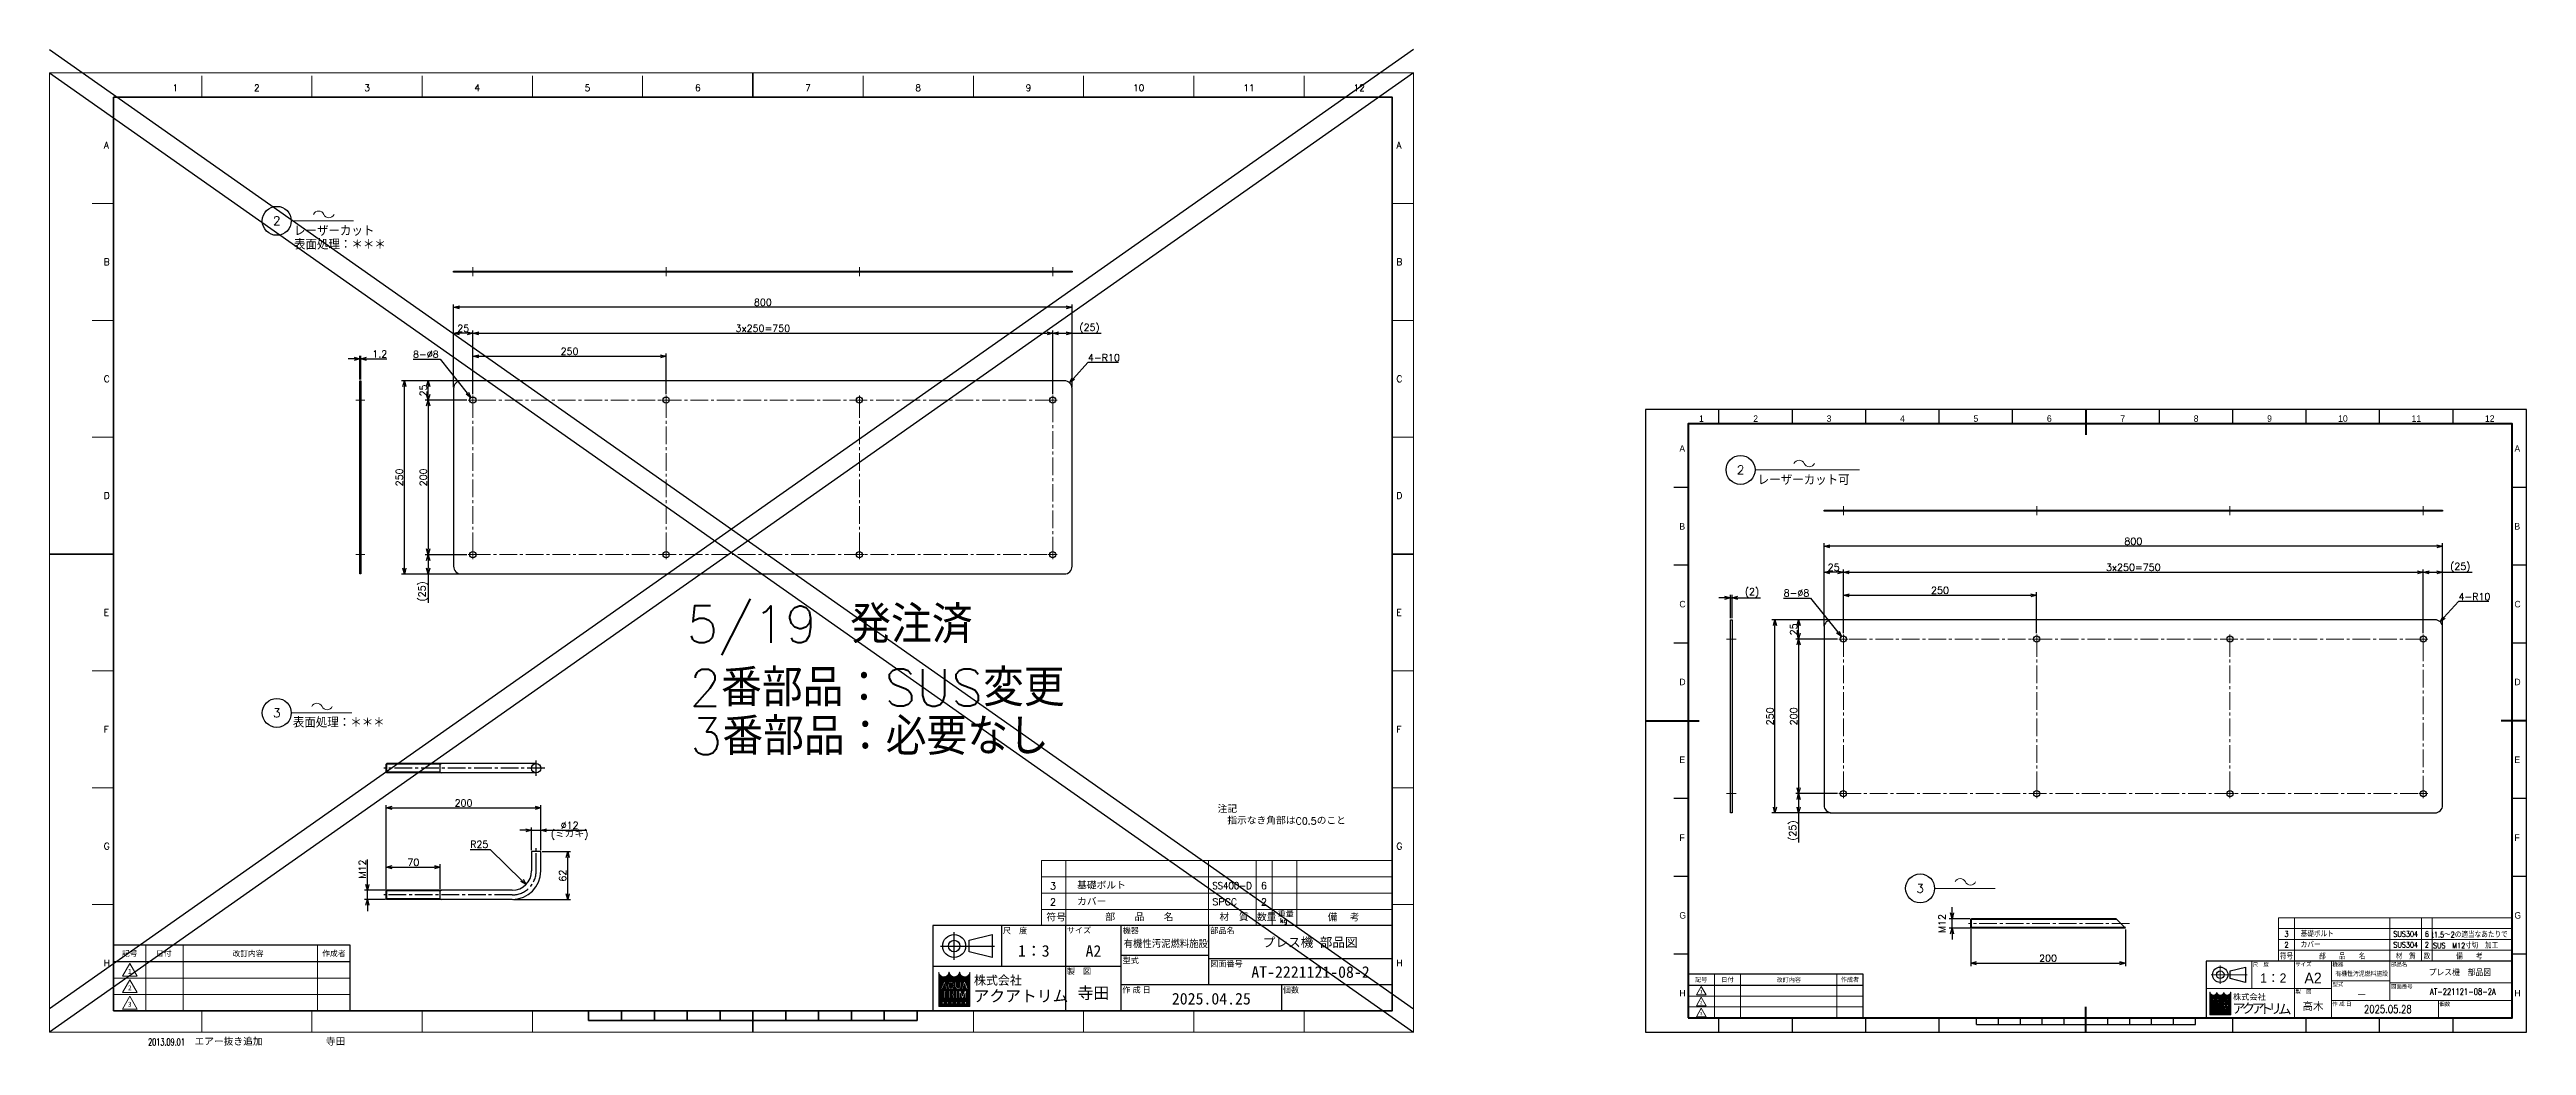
# Model space of a CAD drawing. Header units: millimetres. Extents: x 0 to 3203, y -17 to 1272.
import ezdxf
from ezdxf import colors
from ezdxf.entities.mleader import LeaderData, LeaderLine
from ezdxf.enums import TextEntityAlignment as Align
from ezdxf.math import Vec2, Vec3

# ---------------------------------------------------------------- set-up
doc = ezdxf.new("R2010")
doc.units = ezdxf.units.MM
doc.header["$LTSCALE"] = 1.2
doc.header["$PDMODE"] = 99
doc.header["$PDSIZE"] = 1
doc.linetypes.add('CENTER2', pattern=[28.575, 19.05, -3.175, 3.175, -3.175])
for name, color, linetype, lineweight in [('02_細線', 5, 'Continuous', 13), ('04_中心線', 1, 'CENTER2', 9), ('05_CENTER', 4, 'CENTER2', 13), ('07_TEXT', 3, 'Continuous', 13), ('08_DIM', 3, 'Continuous', 13), ('90_FRAME', 5, 'Continuous', 35), ('99_図枠', 7, 'Continuous', 40)]:
    doc.layers.add(name, color=color, linetype=linetype, lineweight=lineweight)
doc.layers.add('91_BLANK', color=5, linetype='Continuous', lineweight=0, plot=False)
doc.styles.add('KSS_TXT', font='txt.shx', dxfattribs={"bigfont": 'extfont2.shx'})
doc.styles.add('MS_G', font='MS Gothic.ttf')
doc.styles.get("Standard").update_dxf_attribs({"font": 'txt.shx', "bigfont": 'extfont2.shx'})
doc.styles.add('寸法用', font='simplex.shx', dxfattribs={"width": 0.8, "bigfont": '@extfont2.shx'})
doc.styles.add('表題用', font='MS PGothic.ttf')
doc.dimstyles.new('KSS_DIM', dxfattribs={"dimscale": 3, "dimtxt": 3, "dimasz": 2.5, "dimexe": 1.25, "dimexo": 0.625, "dimtad": 1, "dimdsep": 46, "dimtxsty": 'KSS_TXT', "dimblk": 'OPEN30', "dimcen": 0, "dimazin": 2, "dimtfac": 0.75, "dimtmove": 0, "dimatfit": 3, "dimldrblk": 'OPEN30', "dimfxl": 1.25, "dimtolj": 1, "dimarcsym": 0})
doc.dimstyles.new('KSS_DIM$3', dxfattribs={"dimscale": 3, "dimtxt": 3, "dimasz": 2.5, "dimexe": 1.25, "dimexo": 0.625, "dimtad": 1, "dimtih": 1, "dimtoh": 1, "dimdsep": 46, "dimtxsty": 'KSS_TXT', "dimblk": 'OPEN30', "dimcen": 0, "dimazin": 2, "dimtfac": 0.75, "dimtofl": 0, "dimtmove": 0, "dimatfit": 3, "dimldrblk": 'OPEN30', "dimfxl": 1.25, "dimtolj": 1, "dimarcsym": 0})
doc.dimstyles.new('KSS_DIM$4', dxfattribs={"dimscale": 3, "dimtxt": 3, "dimasz": 2.5, "dimexe": 1.25, "dimexo": 0.625, "dimtad": 1, "dimtih": 1, "dimtoh": 1, "dimdsep": 46, "dimtxsty": 'KSS_TXT', "dimblk": 'OPEN30', "dimcen": 0, "dimse1": 1, "dimazin": 2, "dimtfac": 0.75, "dimtofl": 0, "dimtmove": 0, "dimatfit": 3, "dimldrblk": 'OPEN30', "dimfxl": 1.25, "dimtolj": 1, "dimarcsym": 0})

msp = doc.modelspace()

# ---------------------------------------------------------------- texts
for tag, height, style, width, p in [('3', 6.999, '寸法用', 0.9, (2893.061, 126.843)), ('SUS304', 7.2, 'KSS_TXT', 0.85, (3047.17, 126.843)), ('6', 7.2, 'KSS_TXT', 0.85, (3074.612, 126.843)), ('t1.5～2の適当なあたりで', 7.2, 'KSS_TXT', 0.85, (3129.835, 126.843)), ('符号', 7.2, 'KSS_TXT', 0.85, (2893.061, 98.846)), ('2', 7.2, '寸法用', 0.9, (2893.061, 112.844)), ('部\u3000\u3000品\u3000\u3000名', 7.2, 'KSS_TXT', 0.85, (2965.144, 98.846)), ('SUS304', 7.2, 'KSS_TXT', 0.85, (3047.17, 112.844)), ('材\u3000質', 7.2, 'KSS_TXT', 0.85, (3047.17, 98.846)), ('数', 7.2, 'KSS_TXT', 0.85, (3074.612, 98.846)), ('2', 7.2, 'KSS_TXT', 0.85, (3074.612, 112.844)), ('SUS\u3000M12寸切\u3000加工', 7.2, 'KSS_TXT', 0.85, (3124.736, 112.844)), ('備\u3000\u3000考', 7.2, 'KSS_TXT', 0.85, (3129.546, 98.846)), ('有機性汚泥燃料施設', 6, '表題用', 0.9, (2990.312, 75.798)), ('プレス機\u3000部品図', 8, '表題用', 0.9, (3117.289, 77.704)), ('―', 8, 'KSS_TXT', 0.9, (2990.296, 49.911)), ('2025.05.28', 10, '寸法用', 0.8, (3024.074, 29.618)), ('AT-221121-08-2A', 8, '寸法用', 0.8, (3121.157, 52.246))]:
    msp.add_attdef(tag, text='', height=height, dxfattribs=dict(style=style, width=width)).set_placement(p, align=Align.MIDDLE)
at = {"style": 'KSS_TXT', "width": 0.85}
for tag, p in [('基礎ボルト', (2911.328, 126.843)), ('カバー', (2911.328, 112.844))]:
    msp.add_attdef(tag, text='', height=7.2, dxfattribs=at).set_placement(p, align=Align.MIDDLE_LEFT)
at = {"style": '表題用'}
for tag, height, p in [('1：2', 12, (2875.953, 69.925)), ('高木', 10, (2927.36, 33.861))]:
    msp.add_attdef(tag, text='', height=height, dxfattribs=at).set_placement(p, align=Align.MIDDLE)
at = {"layer": '07_TEXT', "ltscale": 2, "insert": (1510.648, 292.767), "char_height": 9, "attachment_point": 1}
msp.add_mtext_dynamic_manual_height_columns('注記\\P\u3000指示なき角部はC0.5のこと', width=166.04937, gutter_width=15, heights=[0], dxfattribs=at)
at = {"layer": '08_DIM', "style": 'KSS_TXT'}
for s, height, p in [('表面処理：＊＊＊', 13.5, (316.175, 1012.729)), ('レーザーカット', 13.5, (316.175, 1030.271)), ('レーザーカット可', 13.5, (2209.245, 707.919)), ('5/19 発注済', 48, (823.867, 503.541)), ('2番部品：SUS変更', 48, (827.343, 421.72)), ('表面処理：＊＊＊', 13.5, (314.672, 394.043)), ('3番部品：必要なし', 48, (829.004, 358.645))]:
    msp.add_text(s, height=height, dxfattribs=at).set_placement(p)
at = {"layer": '90_FRAME', "color": 0, "lineweight": 13, "style": 'KSS_TXT'}
for s, p in [('1', (162.682, 1215.249)), ('2', (268.044, 1215.249)), ('3', (410.612, 1215.249)), ('4', (553.18, 1215.249)), ('5', (695.748, 1215.249)), ('6', (838.316, 1215.249)), ('7', (980.884, 1215.249)), ('8', (1123.453, 1215.249)), ('9', (1266.021, 1215.249)), ('10', (1408.589, 1215.249)), ('11', (1551.157, 1215.249)), ('12', (1693.725, 1215.249))]:
    msp.add_text(s, height=8.52, dxfattribs=at).set_placement(p, align=Align.BOTTOM_CENTER)
for s, p in [('A', (70.199, 1147.902)), ('A', (1741.947, 1147.902)), ('B', (70.199, 996.678)), ('B', (1741.947, 996.678)), ('C', (70.199, 845.454)), ('C', (1741.947, 845.454)), ('D', (70.199, 694.23)), ('D', (1741.947, 694.23)), ('E', (70.199, 543.006)), ('E', (1741.947, 543.006)), ('F', (70.199, 391.782)), ('F', (1741.947, 391.782)), ('G', (70.199, 240.558)), ('G', (1741.947, 240.558)), ('H', (70.199, 89.334)), ('H', (1741.947, 89.334))]:
    msp.add_text(s, height=8.52, dxfattribs=at).set_placement(p, align=Align.MIDDLE_LEFT)
at = {"layer": '90_FRAME', "color": 3, "lineweight": 13}
for s, p in [('3', (1297.772, 189.167)), ('6', (1570.491, 189.318)), ('2', (1297.772, 168.167)), ('2', (1570.491, 168.318))]:
    msp.add_text(s, height=9, dxfattribs=at).set_placement(p, align=Align.MIDDLE_CENTER)
for s, height, p in [('基礎ボルト', 9, (1328.925, 184.898)), ('カバー', 9, (1328.925, 163.898)), ('SPCC', 9, (1503.9, 164.018)), ('符号', 9, (1289.209, 143.519)), ('部\u3000\u3000品\u3000\u3000名', 9, (1365.505, 143.846)), ('材\u3000質', 9, (1513.071, 143.738)), ('数量', 9, (1561.501, 143.67)), ('重量', 7.5, (1588.258, 148.578)), ('kg', 6, (1591.573, 141.24)), ('備  考', 9, (1653.04, 143.519)), ('エアー抜き追加', 9, (187.405, -17.392)), ('寺田', 9, (357.315, -17.392))]:
    msp.add_text(s, height=height, dxfattribs=at).set_placement(p)
for s, width, p in [('SS400-D', 0.9, (1503.9, 185.018)), ('2013.09.01', 0.65, (127.43, -17.392))]:
    msp.add_text(s, height=9, dxfattribs=dict(at, width=width)).set_placement(p)
at = {"layer": '90_FRAME', "color": 0, "style": '表題用'}
for s, p in [('尺\u3000度', (1232.904, 131.157)), ('サイズ', (1315.64, 131.716)), ('機器', (1387.819, 131.281)), ('部品名', (1501.105, 131.281)), ('型式', (1387.819, 92.72)), ('製\u3000図', (1315.64, 78.681)), ('図面番号', (1501.105, 88.477)), ('作 成 日', (1387.301, 54.624)), ('個数', (1594.969, 54.417))]:
    msp.add_text(s, height=7.5, dxfattribs=at).set_placement(p, align=Align.MIDDLE_LEFT)
for s, p in [('記号', (103.742, 101.735)), ('日付', (147.711, 101.735)), ('作成者', (367.742, 101.735))]:
    msp.add_text(s, height=7.2, dxfattribs=at).set_placement(p, align=Align.MIDDLE_CENTER)
at = {"layer": '90_FRAME', "color": 0}
for s, height, style, p in [('改訂内容', 7.2, '表題用', (256.742, 101.735)), ('A2', 15, 'MS_G', (1350.037, 104.918))]:
    msp.add_text(s, height=height, dxfattribs=dict(at, style=style)).set_placement(p, align=Align.MIDDLE)
at = {"layer": '90_FRAME', "color": 0, "style": 'MS_G', "width": 0.9}
msp.add_text('有機性汚泥燃料施設', height=9.6, dxfattribs=at).set_placement((1443.627, 109.737), align=Align.CENTER)
at = {"layer": '90_FRAME', "color": 0, "style": 'MS_G'}
msp.add_text('プレス機 部品図', height=12, dxfattribs=at).set_placement((1630.394, 110.167), align=Align.CENTER)
at = {"layer": '90_FRAME', "color": 0, "lineweight": 13, "style": 'MS_G'}
for s, p in [('1', (103.742, 78.4)), ('3', (103.742, 35.971)), ('2', (103.742, 57.185))]:
    msp.add_text(s, height=6.364, dxfattribs=at).set_placement(p, align=Align.MIDDLE)
at = {"layer": '90_FRAME', "color": 4, "style": 'MS_G'}
msp.add_text('株式会社', height=11.3412, dxfattribs=at).set_placement((1226.509, 66.858), align=Align.MIDDLE_CENTER)
at = {"layer": '90_FRAME', "color": 0, "style": 'MS_G'}
for s, p in [('AT-2221121-08-2', (1554.25, 70.159)), ('2025.04.25', (1451.534, 35.633))]:
    msp.add_text(s, height=15, dxfattribs=at).set_placement(p)
at = {"layer": '90_FRAME', "color": 4, "style": 'MS_G'}
msp.add_text('アクアトリム', height=15, dxfattribs=at).set_placement((1194.945, 39.159))
at = {"layer": '90_FRAME', "color": 0, "style": 'MS_G'}
for tag, p in [('1：3', (1272.927, 104.918)), ('寺田', (1350.037, 50.821))]:
    msp.add_attdef(tag, text='', height=15, dxfattribs=at).set_placement(p, align=Align.MIDDLE)
at = {"layer": '99_図枠', "lineweight": 13, "style": '表題用'}
for s, height, p in [('1', 8.486, (2136.316, 787.174)), ('2', 8.486, (2206.479, 787.174)), ('3', 8.486, (2301.42, 787.174)), ('4', 8.486, (2396.361, 787.174)), ('5', 8.486, (2491.302, 787.174)), ('6', 8.486, (2586.243, 787.174)), ('7', 8.486, (2681.184, 787.174)), ('8', 8.486, (2776.125, 787.174)), ('9', 8.486, (2871.066, 787.174)), ('10', 8.4857, (2966.007, 787.174)), ('11', 8.4857, (3060.948, 787.174)), ('12', 8.4857, (3155.889, 787.174))]:
    msp.add_text(s, height=height, dxfattribs=at).set_placement(p, align=Align.BOTTOM_CENTER)
for s, p in [('A', (2107.854, 755.207)), ('A', (3187.803, 755.207)), ('B', (2107.854, 654.502)), ('B', (3187.803, 654.502)), ('C', (2107.854, 553.797)), ('C', (3187.803, 553.797)), ('D', (2107.854, 453.092)), ('D', (3187.803, 453.092)), ('E', (2107.854, 352.386)), ('E', (3187.803, 352.386)), ('F', (2107.854, 251.681)), ('F', (3187.803, 251.681)), ('G', (2107.854, 150.976)), ('G', (3187.803, 150.976)), ('H', (2107.854, 50.27)), ('H', (3187.803, 50.27))]:
    msp.add_text(s, height=8.486, dxfattribs=at).set_placement(p, align=Align.MIDDLE_LEFT)
at = {"layer": '99_図枠', "style": '表題用'}
for s, p in [('記号', (2136.14, 67.804)), ('日付', (2170.083, 67.804)), ('作成者', (2328.483, 67.804))]:
    msp.add_text(s, height=5.6571, dxfattribs=at).set_placement(p, align=Align.MIDDLE_CENTER)
for s, height, p in [('改訂内容', 5.6571, (2249.283, 67.804)), ('A2', 14, (2927.36, 69.925))]:
    msp.add_text(s, height=height, dxfattribs=at).set_placement(p, align=Align.MIDDLE)
for s, p in [('尺\u3000度', (2849.271, 87.418)), ('サイズ', (2904.428, 87.791)), ('機器', (2952.548, 87.501)), ('型式', (2952.548, 61.793)), ('部品名', (3028.071, 87.501)), ('製\u3000図', (2904.428, 52.434)), ('作 成 日', (2952.202, 36.396)), ('図面番号', (3028.071, 58.965)), ('個数', (3090.647, 36.258))]:
    msp.add_text(s, height=5, dxfattribs=at).set_placement(p, align=Align.MIDDLE_LEFT)
at = {"layer": '99_図枠', "lineweight": 13, "style": 'MS_G'}
for s, p in [('2', (2136.14, 38.104)), ('1', (2136.14, 52.246)), ('3', (2136.14, 23.961))]:
    msp.add_text(s, height=4.243, dxfattribs=at).set_placement(p, align=Align.MIDDLE)
at = {"layer": '99_図枠', "lineweight": 5, "style": 'MS_G'}
for s, height, p in [('株式会社', 7.5608, (2845.008, 45.453)), ('ア', 12.769, (2831.517, 30.729)), ('ク', 12.769, (2843.824, 30.729)), ('ア', 12.769, (2856.477, 30.729)), ('ト', 12.769, (2867.015, 30.192)), ('リ', 12.769, (2878.438, 30.46)), ('ム', 12.769, (2890.744, 29.654))]:
    msp.add_text(s, height=height, dxfattribs=at).set_placement(p, align=Align.MIDDLE_CENTER)

# ---------------------------------------------------------------- blocks, each defined once
blk = doc.blocks.new('AM_BALLOON1')
at = {"transparency": 16777216}
blk.add_circle((0, 0), 5, dxfattribs=at)
blk.add_attdef('B_NUMBER', text='', height=3, dxfattribs=at).set_placement((0, 0), align=Align.MIDDLE_CENTER)
blk = doc.blocks.new('_OPEN')
at = {"color": 0, "linetype": 'ByBlock'}
for p, q in [((-1, 0.17), (0, 0)), ((0, 0), (-1, -0.17)), ((0, 0), (-1, 0))]:
    blk.add_line(p, q, dxfattribs=at)
blk = doc.blocks.new('p1ba05')
for centre, start, end in [((-2.95, 0.29), 24.22764, 155.57578), ((0, 1.62), 204.22764, 335.57578)]:
    blk.add_arc(centre, 1.62, start, end)
blk = doc.blocks.new('_Open30')
at = {"color": 0, "linetype": 'ByBlock', "lineweight": -2}
for p, q in [((-1, 0.27), (0, 0)), ((0, 0), (-1, -0.27)), ((0, 0), (-1, 0))]:
    blk.add_line(p, q, dxfattribs=at)
blk = doc.blocks.new('*D141')
at = {"layer": '08_DIM', "color": 0, "lineweight": -2, "transparency": 16777216}
for p, q in [((522.5, 834.7), (522.5, 908)), ((540, 904.3), (530, 904.3)), ((547.5, 825.6), (547.5, 908))]:
    blk.add_line(p, q, dxfattribs=at)
at = {"layer": 'Defpoints', "color": 0, "transparency": 16777216}
for p in [(522.5, 904.3), (522.5, 832.8), (547.5, 823.7)]:
    blk.add_point(p, dxfattribs=at)
at = {"layer": '08_DIM', "color": 0, "lineweight": -2, "transparency": 16777216, "xscale": 7.5, "yscale": 7.5, "zscale": 7.5, "rotation": 180}
blk.add_blockref('_Open30', (522.5, 904.3), dxfattribs=at)
at = {"layer": '08_DIM', "color": 0, "lineweight": -2, "transparency": 16777216, "xscale": 7.5, "yscale": 7.5, "zscale": 7.5}
blk.add_blockref('_Open30', (547.5, 904.3), dxfattribs=at)
at = {"layer": '08_DIM', "color": 0, "transparency": 16777216, "insert": (535, 910.6), "char_height": 9, "attachment_point": 5, "style": 'KSS_TXT'}
blk.add_mtext('\\A1;25', dxfattribs=at)
blk = doc.blocks.new('*D142')
at = {"layer": '08_DIM', "color": 0, "lineweight": -2, "transparency": 16777216}
for p, q in [((547.5, 825.6), (547.5, 878.3)), ((555, 874.6), (790, 874.6)), ((797.5, 825.6), (797.5, 878.3))]:
    blk.add_line(p, q, dxfattribs=at)
at = {"layer": 'Defpoints', "color": 0, "transparency": 16777216}
for p in [(797.5, 874.6), (547.5, 823.7), (797.5, 823.7)]:
    blk.add_point(p, dxfattribs=at)
at = {"layer": '08_DIM', "color": 0, "lineweight": -2, "transparency": 16777216, "xscale": 7.5, "yscale": 7.5, "zscale": 7.5, "rotation": 180}
blk.add_blockref('_Open30', (547.5, 874.6), dxfattribs=at)
at = {"layer": '08_DIM', "color": 0, "lineweight": -2, "transparency": 16777216, "xscale": 7.5, "yscale": 7.5, "zscale": 7.5}
blk.add_blockref('_Open30', (797.5, 874.6), dxfattribs=at)
at = {"layer": '08_DIM', "color": 0, "transparency": 16777216, "insert": (672.5, 880.9), "char_height": 9, "attachment_point": 5, "style": 'KSS_TXT'}
blk.add_mtext('\\A1;250', dxfattribs=at)
blk = doc.blocks.new('*D143')
at = {"layer": '08_DIM', "color": 0, "lineweight": -2, "transparency": 16777216}
for p, q in [((547.5, 825.6), (547.5, 908)), ((555, 904.3), (1290, 904.3)), ((1297.5, 825.6), (1297.5, 908))]:
    blk.add_line(p, q, dxfattribs=at)
at = {"layer": 'Defpoints', "color": 0, "transparency": 16777216}
for p in [(1297.5, 904.3), (547.5, 823.7), (1297.5, 823.7)]:
    blk.add_point(p, dxfattribs=at)
at = {"layer": '08_DIM', "color": 0, "lineweight": -2, "transparency": 16777216, "xscale": 7.5, "yscale": 7.5, "zscale": 7.5, "rotation": 180}
blk.add_blockref('_Open30', (547.5, 904.3), dxfattribs=at)
at = {"layer": '08_DIM', "color": 0, "lineweight": -2, "transparency": 16777216, "xscale": 7.5, "yscale": 7.5, "zscale": 7.5}
blk.add_blockref('_Open30', (1297.5, 904.3), dxfattribs=at)
at = {"layer": '08_DIM', "color": 0, "transparency": 16777216, "insert": (922.5, 910.6), "char_height": 9, "attachment_point": 5, "style": 'KSS_TXT'}
blk.add_mtext('\\A1;3x250=750', dxfattribs=at)
blk = doc.blocks.new('*D144')
at = {"layer": '08_DIM', "color": 0, "lineweight": -2, "transparency": 16777216}
for p, q in [((1297.5, 825.6), (1297.5, 908)), ((1305, 904.3), (1315, 904.3)), ((1322.5, 834.7), (1322.5, 908)), ((1322.5, 904.3), (1360, 904.3))]:
    blk.add_line(p, q, dxfattribs=at)
at = {"layer": 'Defpoints', "color": 0, "transparency": 16777216}
for p in [(1322.5, 904.3), (1297.5, 823.7), (1322.5, 832.8)]:
    blk.add_point(p, dxfattribs=at)
at = {"layer": '08_DIM', "color": 0, "lineweight": -2, "transparency": 16777216, "xscale": 7.5, "yscale": 7.5, "zscale": 7.5, "rotation": 180}
blk.add_blockref('_Open30', (1297.5, 904.3), dxfattribs=at)
at = {"layer": '08_DIM', "color": 0, "lineweight": -2, "transparency": 16777216, "xscale": 7.5, "yscale": 7.5, "zscale": 7.5}
blk.add_blockref('_Open30', (1322.5, 904.3), dxfattribs=at)
at = {"layer": '08_DIM', "color": 0, "transparency": 16777216, "insert": (1345, 910.6), "char_height": 9, "attachment_point": 5, "style": 'KSS_TXT'}
blk.add_mtext('\\A1;(25)', dxfattribs=at)
blk = doc.blocks.new('*D145')
at = {"layer": '08_DIM', "color": 0, "lineweight": -2, "transparency": 16777216}
for p, q in [((522.5, 834.7), (522.5, 941.7)), ((1315, 938), (530, 938)), ((1322.5, 834.7), (1322.5, 941.7))]:
    blk.add_line(p, q, dxfattribs=at)
at = {"layer": 'Defpoints', "color": 0, "transparency": 16777216}
for p in [(522.5, 938), (522.5, 832.8), (1322.5, 832.8)]:
    blk.add_point(p, dxfattribs=at)
at = {"layer": '08_DIM', "color": 0, "lineweight": -2, "transparency": 16777216, "xscale": 7.5, "yscale": 7.5, "zscale": 7.5, "rotation": 180}
blk.add_blockref('_Open30', (522.5, 938), dxfattribs=at)
at = {"layer": '08_DIM', "color": 0, "lineweight": -2, "transparency": 16777216, "xscale": 7.5, "yscale": 7.5, "zscale": 7.5}
blk.add_blockref('_Open30', (1322.5, 938), dxfattribs=at)
at = {"layer": '08_DIM', "color": 0, "transparency": 16777216, "insert": (922.5, 944.3), "char_height": 9, "attachment_point": 5, "style": 'KSS_TXT'}
blk.add_mtext('\\A1;800', dxfattribs=at)
blk = doc.blocks.new('*D146')
at = {"layer": '08_DIM', "color": 0, "lineweight": -2, "transparency": 16777216}
for p, q in [((530.6, 842.8), (485.9, 842.8)), ((489.7, 825.3), (489.7, 835.3)), ((539.7, 817.8), (485.9, 817.8))]:
    blk.add_line(p, q, dxfattribs=at)
at = {"layer": 'Defpoints', "color": 0, "transparency": 16777216}
for p in [(489.7, 842.8), (532.5, 842.8), (541.6, 817.8)]:
    blk.add_point(p, dxfattribs=at)
at = {"layer": '08_DIM', "color": 0, "lineweight": -2, "transparency": 16777216, "xscale": 7.5, "yscale": 7.5, "zscale": 7.5}
for p, rotation in [((489.7, 842.8), 90), ((489.7, 817.8), 270)]:
    blk.add_blockref('_Open30', p, dxfattribs=dict(at, rotation=rotation))
at = {"layer": '08_DIM', "color": 0, "transparency": 16777216, "insert": (483.3, 830.3), "char_height": 9, "attachment_point": 5, "rotation": 90, "style": 'KSS_TXT'}
blk.add_mtext('\\A1;25', dxfattribs=at)
blk = doc.blocks.new('*D147')
at = {"layer": '08_DIM', "color": 0, "lineweight": -2, "transparency": 16777216}
for p, q in [((539.7, 817.8), (485.9, 817.8)), ((489.7, 810.3), (489.7, 625.3)), ((539.7, 617.8), (485.9, 617.8))]:
    blk.add_line(p, q, dxfattribs=at)
at = {"layer": 'Defpoints', "color": 0, "transparency": 16777216}
for p in [(541.6, 817.8), (489.7, 617.8), (541.6, 617.8)]:
    blk.add_point(p, dxfattribs=at)
at = {"layer": '08_DIM', "color": 0, "lineweight": -2, "transparency": 16777216, "xscale": 7.5, "yscale": 7.5, "zscale": 7.5}
for p, rotation in [((489.7, 817.8), 90), ((489.7, 617.8), 270)]:
    blk.add_blockref('_Open30', p, dxfattribs=dict(at, rotation=rotation))
at = {"layer": '08_DIM', "color": 0, "transparency": 16777216, "insert": (483.3, 717.8), "char_height": 9, "attachment_point": 5, "rotation": 90, "style": 'KSS_TXT'}
blk.add_mtext('\\A1;200', dxfattribs=at)
blk = doc.blocks.new('*D148')
at = {"layer": '08_DIM', "color": 0, "lineweight": -2, "transparency": 16777216}
for p, q in [((539.7, 617.8), (485.9, 617.8)), ((489.7, 610.3), (489.7, 600.3)), ((530.6, 592.8), (485.9, 592.8)), ((489.7, 592.8), (489.7, 555.3))]:
    blk.add_line(p, q, dxfattribs=at)
at = {"layer": 'Defpoints', "color": 0, "transparency": 16777216}
for p in [(541.6, 617.8), (489.7, 592.8), (532.5, 592.8)]:
    blk.add_point(p, dxfattribs=at)
at = {"layer": '08_DIM', "color": 0, "lineweight": -2, "transparency": 16777216, "xscale": 7.5, "yscale": 7.5, "zscale": 7.5}
for p, rotation in [((489.7, 617.8), 90), ((489.7, 592.8), 270)]:
    blk.add_blockref('_Open30', p, dxfattribs=dict(at, rotation=rotation))
at = {"layer": '08_DIM', "color": 0, "transparency": 16777216, "insert": (483.3, 570.3), "char_height": 9, "attachment_point": 5, "rotation": 90, "style": 'KSS_TXT'}
blk.add_mtext('\\A1;(25)', dxfattribs=at)
blk = doc.blocks.new('*D149')
at = {"layer": '08_DIM', "color": 0, "lineweight": -2, "transparency": 16777216}
for p, q in [((530.6, 842.8), (455.1, 842.8)), ((458.9, 600.3), (458.9, 835.3)), ((530.6, 592.8), (455.1, 592.8))]:
    blk.add_line(p, q, dxfattribs=at)
at = {"layer": 'Defpoints', "color": 0, "transparency": 16777216}
for p in [(458.9, 842.8), (532.5, 842.8), (532.5, 592.8)]:
    blk.add_point(p, dxfattribs=at)
at = {"layer": '08_DIM', "color": 0, "lineweight": -2, "transparency": 16777216, "xscale": 7.5, "yscale": 7.5, "zscale": 7.5}
for p, rotation in [((458.9, 842.8), 90), ((458.9, 592.8), 270)]:
    blk.add_blockref('_Open30', p, dxfattribs=dict(at, rotation=rotation))
at = {"layer": '08_DIM', "color": 0, "transparency": 16777216, "insert": (452.5, 717.8), "char_height": 9, "attachment_point": 5, "rotation": 90, "style": 'KSS_TXT'}
blk.add_mtext('\\A1;250', dxfattribs=at)
blk = doc.blocks.new('*D150')
at = {"layer": '08_DIM', "color": 0, "lineweight": -2, "transparency": 16777216}
for p, q in [((1342.8, 866.4), (1324.2, 845.8)), ((1382.5, 866.4), (1342.8, 866.4))]:
    blk.add_line(p, q, dxfattribs=at)
at = {"layer": 'Defpoints', "color": 0, "transparency": 16777216}
for p in [(1319.2, 840.3), (1312.5, 832.8)]:
    blk.add_point(p, dxfattribs=at)
at = {"layer": '08_DIM', "color": 0, "lineweight": -2, "transparency": 16777216, "xscale": 7.5, "yscale": 7.5, "zscale": 7.5, "rotation": 227.8576302605271}
blk.add_blockref('_Open30', (1319.2, 840.3), dxfattribs=at)
at = {"layer": '08_DIM', "color": 0, "transparency": 16777216, "insert": (1363.6, 872.7), "char_height": 9, "attachment_point": 5, "style": 'KSS_TXT'}
blk.add_mtext('\\A1;4-R10', dxfattribs=at)
blk = doc.blocks.new('*D151')
at = {"layer": '08_DIM', "color": 0, "lineweight": -2, "transparency": 16777216}
for p, q in [((393.9, 871.3), (386.4, 871.3)), ((401.4, 844.7), (401.4, 875)), ((401.4, 871.3), (402.6, 871.3)), ((402.6, 844.7), (402.6, 875)), ((410.1, 871.3), (436.4, 871.3))]:
    blk.add_line(p, q, dxfattribs=at)
at = {"layer": 'Defpoints', "color": 0, "transparency": 16777216}
for p in [(402.6, 871.3), (401.4, 842.8), (402.6, 842.8)]:
    blk.add_point(p, dxfattribs=at)
at = {"layer": '08_DIM', "color": 0, "lineweight": -2, "transparency": 16777216, "xscale": 7.5, "yscale": 7.5, "zscale": 7.5}
blk.add_blockref('_Open30', (401.4, 871.3), dxfattribs=at)
at = {"layer": '08_DIM', "color": 0, "lineweight": -2, "transparency": 16777216, "xscale": 7.5, "yscale": 7.5, "zscale": 7.5, "rotation": 180}
blk.add_blockref('_Open30', (402.6, 871.3), dxfattribs=at)
at = {"layer": '08_DIM', "color": 0, "transparency": 16777216, "insert": (427, 877.6), "char_height": 9, "attachment_point": 5, "style": 'KSS_TXT'}
blk.add_mtext('\\A1;1.2', dxfattribs=at)
blk = doc.blocks.new('*D152')
at = {"layer": '08_DIM', "color": 0, "lineweight": -2, "transparency": 16777216}
for p, q in [((411.1, 191), (411.1, 223.2)), ((434.4, 183.5), (407.4, 183.5)), ((434.4, 171.5), (407.4, 171.5)), ((411.1, 171.5), (411.1, 183.5)), ((411.1, 164), (411.1, 156.5))]:
    blk.add_line(p, q, dxfattribs=at)
at = {"layer": 'Defpoints', "color": 0, "transparency": 16777216}
for p in [(411.1, 183.5), (436.3, 183.5), (436.3, 171.5)]:
    blk.add_point(p, dxfattribs=at)
at = {"layer": '08_DIM', "color": 0, "lineweight": -2, "transparency": 16777216, "xscale": 7.5, "yscale": 7.5, "zscale": 7.5}
for p, rotation in [((411.1, 183.5), 270), ((411.1, 171.5), 90)]:
    blk.add_blockref('_Open30', p, dxfattribs=dict(at, rotation=rotation))
at = {"layer": '08_DIM', "color": 0, "transparency": 16777216, "insert": (404.7, 210.9), "char_height": 9, "attachment_point": 5, "rotation": 90, "style": 'KSS_TXT'}
blk.add_mtext('\\A1;M12', dxfattribs=at)
blk = doc.blocks.new('*D153')
at = {"layer": '08_DIM', "color": 0, "lineweight": -2, "transparency": 16777216}
for p, q in [((435.4, 184.4), (435.4, 217.1)), ((442.9, 213.4), (497.9, 213.4)), ((505.4, 185.4), (505.4, 217.1))]:
    blk.add_line(p, q, dxfattribs=at)
at = {"layer": 'Defpoints', "color": 0, "transparency": 16777216}
for p in [(505.4, 213.4), (435.4, 182.5), (505.4, 183.5)]:
    blk.add_point(p, dxfattribs=at)
at = {"layer": '08_DIM', "color": 0, "lineweight": -2, "transparency": 16777216, "xscale": 7.5, "yscale": 7.5, "zscale": 7.5, "rotation": 180}
blk.add_blockref('_Open30', (435.4, 213.4), dxfattribs=at)
at = {"layer": '08_DIM', "color": 0, "lineweight": -2, "transparency": 16777216, "xscale": 7.5, "yscale": 7.5, "zscale": 7.5}
blk.add_blockref('_Open30', (505.4, 213.4), dxfattribs=at)
at = {"layer": '08_DIM', "color": 0, "transparency": 16777216, "insert": (470.4, 219.7), "char_height": 9, "attachment_point": 5, "style": 'KSS_TXT'}
blk.add_mtext('\\A1;70', dxfattribs=at)
blk = doc.blocks.new('*D154')
at = {"layer": '08_DIM', "color": 0, "lineweight": -2, "transparency": 16777216}
for p, q in [((435.4, 184.4), (435.4, 293.8)), ((442.9, 290.1), (627.9, 290.1)), ((635.4, 235.4), (635.4, 293.8))]:
    blk.add_line(p, q, dxfattribs=at)
at = {"layer": 'Defpoints', "color": 0, "transparency": 16777216}
for p in [(635.4, 290.1), (635.4, 233.5), (435.4, 182.5)]:
    blk.add_point(p, dxfattribs=at)
at = {"layer": '08_DIM', "color": 0, "lineweight": -2, "transparency": 16777216, "xscale": 7.5, "yscale": 7.5, "zscale": 7.5, "rotation": 180}
blk.add_blockref('_Open30', (435.4, 290.1), dxfattribs=at)
at = {"layer": '08_DIM', "color": 0, "lineweight": -2, "transparency": 16777216, "xscale": 7.5, "yscale": 7.5, "zscale": 7.5}
blk.add_blockref('_Open30', (635.4, 290.1), dxfattribs=at)
at = {"layer": '08_DIM', "color": 0, "transparency": 16777216, "insert": (535.4, 296.4), "char_height": 9, "attachment_point": 5, "style": 'KSS_TXT'}
blk.add_mtext('\\A1;200', dxfattribs=at)
blk = doc.blocks.new('*D155')
at = {"layer": '08_DIM', "color": 0, "lineweight": -2, "transparency": 16777216}
for p, q in [((637.2, 233.5), (673.8, 233.5)), ((670.1, 179), (670.1, 226)), ((600.2, 171.5), (673.8, 171.5))]:
    blk.add_line(p, q, dxfattribs=at)
at = {"layer": 'Defpoints', "color": 0, "transparency": 16777216}
for p in [(635.4, 233.5), (670.1, 233.5), (598.4, 171.5)]:
    blk.add_point(p, dxfattribs=at)
at = {"layer": '08_DIM', "color": 0, "lineweight": -2, "transparency": 16777216, "xscale": 7.5, "yscale": 7.5, "zscale": 7.5}
for p, rotation in [((670.1, 233.5), 90), ((670.1, 171.5), 270)]:
    blk.add_blockref('_Open30', p, dxfattribs=dict(at, rotation=rotation))
at = {"layer": '08_DIM', "color": 0, "transparency": 16777216, "insert": (663.7, 202.5), "char_height": 9, "attachment_point": 5, "rotation": 90, "style": 'KSS_TXT'}
blk.add_mtext('\\A1;62', dxfattribs=at)
blk = doc.blocks.new('*D156')
at = {"layer": '08_DIM', "color": 0, "lineweight": -2, "transparency": 16777216}
for p, q in [((543.8, 236.4), (569.7, 236.4)), ((569.7, 236.4), (610.9, 196.3))]:
    blk.add_line(p, q, dxfattribs=at)
at = {"layer": 'Defpoints', "color": 0, "transparency": 16777216}
for p in [(598.4, 208.5), (616.3, 191.1)]:
    blk.add_point(p, dxfattribs=at)
at = {"layer": '08_DIM', "color": 0, "lineweight": -2, "transparency": 16777216, "xscale": 7.5, "yscale": 7.5, "zscale": 7.5, "rotation": 315.8018694380783}
blk.add_blockref('_Open30', (616.3, 191.1), dxfattribs=at)
at = {"layer": '08_DIM', "color": 0, "transparency": 16777216, "insert": (555.8, 242.8), "char_height": 9, "attachment_point": 5, "style": 'KSS_TXT'}
blk.add_mtext('\\A1;R25', dxfattribs=at)
blk = doc.blocks.new('*D157')
at = {"layer": '08_DIM', "color": 0, "lineweight": -2, "transparency": 16777216}
for p, q in [((615.9, 261.1), (608.4, 261.1)), ((623.4, 235.4), (623.4, 264.9)), ((623.4, 261.1), (635.4, 261.1)), ((635.4, 235.4), (635.4, 264.9)), ((642.9, 261.1), (694.8, 261.1))]:
    blk.add_line(p, q, dxfattribs=at)
at = {"layer": 'Defpoints', "color": 0, "transparency": 16777216}
for p in [(635.4, 261.1), (623.4, 233.5), (635.4, 233.5)]:
    blk.add_point(p, dxfattribs=at)
at = {"layer": '08_DIM', "color": 0, "lineweight": -2, "transparency": 16777216, "xscale": 7.5, "yscale": 7.5, "zscale": 7.5}
blk.add_blockref('_Open30', (623.4, 261.1), dxfattribs=at)
at = {"layer": '08_DIM', "color": 0, "lineweight": -2, "transparency": 16777216, "xscale": 7.5, "yscale": 7.5, "zscale": 7.5, "rotation": 180}
blk.add_blockref('_Open30', (635.4, 261.1), dxfattribs=at)
at = {"layer": '08_DIM', "color": 0, "transparency": 16777216, "char_height": 9, "attachment_point": 5, "style": 'KSS_TXT'}
for s, insert in [('\\A1;(ミガキ)', (672.6, 254.8)), ('\\A1;%%C12', (672.6, 267.5))]:
    blk.add_mtext(s, dxfattribs=dict(at, insert=insert))
blk = doc.blocks.new('*D159')
at = {"layer": '08_DIM', "color": 0, "lineweight": -2, "transparency": 16777216}
for p, q in [((470.2, 871), (505.1, 871)), ((505.1, 871), (540.3, 826.8))]:
    blk.add_line(p, q, dxfattribs=at)
at = {"layer": 'Defpoints', "color": 0, "transparency": 16777216}
for p in [(545, 821), (549.9, 814.7)]:
    blk.add_point(p, dxfattribs=at)
at = {"layer": '08_DIM', "color": 0, "lineweight": -2, "transparency": 16777216, "xscale": 7.5, "yscale": 7.5, "zscale": 7.5, "rotation": 308.5551457566614}
blk.add_blockref('_Open30', (545, 821), dxfattribs=at)
at = {"layer": '08_DIM', "color": 0, "transparency": 16777216, "insert": (486.7, 877.3), "char_height": 9, "attachment_point": 5, "style": 'KSS_TXT'}
blk.add_mtext('\\A1;8-%%C8', dxfattribs=at)
blk = doc.blocks.new('*D175')
at = {"layer": '08_DIM', "color": 0, "lineweight": -2, "transparency": 16777216}
for p, q in [((2294.9, 525.5), (2294.9, 598.8)), ((2312.4, 595), (2302.4, 595)), ((2319.9, 516.3), (2319.9, 598.8))]:
    blk.add_line(p, q, dxfattribs=at)
at = {"layer": 'Defpoints', "color": 0, "transparency": 16777216}
for p in [(2294.9, 595), (2294.9, 523.6), (2319.9, 514.5)]:
    blk.add_point(p, dxfattribs=at)
at = {"layer": '08_DIM', "color": 0, "lineweight": -2, "transparency": 16777216, "xscale": 7.5, "yscale": 7.5, "zscale": 7.5, "rotation": 180}
blk.add_blockref('_Open30', (2294.9, 595), dxfattribs=at)
at = {"layer": '08_DIM', "color": 0, "lineweight": -2, "transparency": 16777216, "xscale": 7.5, "yscale": 7.5, "zscale": 7.5}
blk.add_blockref('_Open30', (2319.9, 595), dxfattribs=at)
at = {"layer": '08_DIM', "color": 0, "transparency": 16777216, "insert": (2307.4, 601.4), "char_height": 9, "attachment_point": 5, "style": 'KSS_TXT'}
blk.add_mtext('\\A1;25', dxfattribs=at)
blk = doc.blocks.new('*D176')
at = {"layer": '08_DIM', "color": 0, "lineweight": -2, "transparency": 16777216}
for p, q in [((2319.9, 516.3), (2319.9, 569.1)), ((2327.4, 565.3), (2562.4, 565.3)), ((2569.9, 516.3), (2569.9, 569.1))]:
    blk.add_line(p, q, dxfattribs=at)
at = {"layer": 'Defpoints', "color": 0, "transparency": 16777216}
for p in [(2569.9, 565.3), (2319.9, 514.5), (2569.9, 514.5)]:
    blk.add_point(p, dxfattribs=at)
at = {"layer": '08_DIM', "color": 0, "lineweight": -2, "transparency": 16777216, "xscale": 7.5, "yscale": 7.5, "zscale": 7.5, "rotation": 180}
blk.add_blockref('_Open30', (2319.9, 565.3), dxfattribs=at)
at = {"layer": '08_DIM', "color": 0, "lineweight": -2, "transparency": 16777216, "xscale": 7.5, "yscale": 7.5, "zscale": 7.5}
blk.add_blockref('_Open30', (2569.9, 565.3), dxfattribs=at)
at = {"layer": '08_DIM', "color": 0, "transparency": 16777216, "insert": (2444.9, 571.7), "char_height": 9, "attachment_point": 5, "style": 'KSS_TXT'}
blk.add_mtext('\\A1;250', dxfattribs=at)
blk = doc.blocks.new('*D177')
at = {"layer": '08_DIM', "color": 0, "lineweight": -2, "transparency": 16777216}
for p, q in [((2319.9, 516.3), (2319.9, 598.8)), ((2327.4, 595), (3062.4, 595)), ((3069.9, 516.3), (3069.9, 598.8))]:
    blk.add_line(p, q, dxfattribs=at)
at = {"layer": 'Defpoints', "color": 0, "transparency": 16777216}
for p in [(3069.9, 595), (2319.9, 514.5), (3069.9, 514.5)]:
    blk.add_point(p, dxfattribs=at)
at = {"layer": '08_DIM', "color": 0, "lineweight": -2, "transparency": 16777216, "xscale": 7.5, "yscale": 7.5, "zscale": 7.5, "rotation": 180}
blk.add_blockref('_Open30', (2319.9, 595), dxfattribs=at)
at = {"layer": '08_DIM', "color": 0, "lineweight": -2, "transparency": 16777216, "xscale": 7.5, "yscale": 7.5, "zscale": 7.5}
blk.add_blockref('_Open30', (3069.9, 595), dxfattribs=at)
at = {"layer": '08_DIM', "color": 0, "transparency": 16777216, "insert": (2694.9, 601.4), "char_height": 9, "attachment_point": 5, "style": 'KSS_TXT'}
blk.add_mtext('\\A1;3x250=750', dxfattribs=at)
blk = doc.blocks.new('*D178')
at = {"layer": '08_DIM', "color": 0, "lineweight": -2, "transparency": 16777216}
for p, q in [((3069.9, 516.3), (3069.9, 598.8)), ((3077.4, 595), (3087.4, 595)), ((3094.9, 525.5), (3094.9, 598.8)), ((3094.9, 595), (3133.2, 595))]:
    blk.add_line(p, q, dxfattribs=at)
at = {"layer": 'Defpoints', "color": 0, "transparency": 16777216}
for p in [(3094.9, 595), (3069.9, 514.5), (3094.9, 523.6)]:
    blk.add_point(p, dxfattribs=at)
at = {"layer": '08_DIM', "color": 0, "lineweight": -2, "transparency": 16777216, "xscale": 7.5, "yscale": 7.5, "zscale": 7.5, "rotation": 180}
blk.add_blockref('_Open30', (3069.9, 595), dxfattribs=at)
at = {"layer": '08_DIM', "color": 0, "lineweight": -2, "transparency": 16777216, "xscale": 7.5, "yscale": 7.5, "zscale": 7.5}
blk.add_blockref('_Open30', (3094.9, 595), dxfattribs=at)
at = {"layer": '08_DIM', "color": 0, "transparency": 16777216, "insert": (3117.8, 601.4), "char_height": 9, "attachment_point": 5, "style": 'KSS_TXT'}
blk.add_mtext('\\A1;(25)', dxfattribs=at)
blk = doc.blocks.new('*D179')
at = {"layer": '08_DIM', "color": 0, "lineweight": -2, "transparency": 16777216}
for p, q in [((2294.9, 525.5), (2294.9, 632.5)), ((3087.4, 628.7), (2302.4, 628.7)), ((3094.9, 525.5), (3094.9, 632.5))]:
    blk.add_line(p, q, dxfattribs=at)
at = {"layer": 'Defpoints', "color": 0, "transparency": 16777216}
for p in [(2294.9, 628.7), (2294.9, 523.6), (3094.9, 523.6)]:
    blk.add_point(p, dxfattribs=at)
at = {"layer": '08_DIM', "color": 0, "lineweight": -2, "transparency": 16777216, "xscale": 7.5, "yscale": 7.5, "zscale": 7.5, "rotation": 180}
blk.add_blockref('_Open30', (2294.9, 628.7), dxfattribs=at)
at = {"layer": '08_DIM', "color": 0, "lineweight": -2, "transparency": 16777216, "xscale": 7.5, "yscale": 7.5, "zscale": 7.5}
blk.add_blockref('_Open30', (3094.9, 628.7), dxfattribs=at)
at = {"layer": '08_DIM', "color": 0, "transparency": 16777216, "insert": (2694.9, 635.1), "char_height": 9, "attachment_point": 5, "style": 'KSS_TXT'}
blk.add_mtext('\\A1;800', dxfattribs=at)
blk = doc.blocks.new('*D180')
at = {"layer": '08_DIM', "color": 0, "lineweight": -2, "transparency": 16777216}
for p, q in [((2303.1, 533.6), (2258.4, 533.6)), ((2262.1, 516.1), (2262.1, 526.1)), ((2312.2, 508.6), (2258.4, 508.6))]:
    blk.add_line(p, q, dxfattribs=at)
at = {"layer": 'Defpoints', "color": 0, "transparency": 16777216}
for p in [(2262.1, 533.6), (2304.9, 533.6), (2314.1, 508.6)]:
    blk.add_point(p, dxfattribs=at)
at = {"layer": '08_DIM', "color": 0, "lineweight": -2, "transparency": 16777216, "xscale": 7.5, "yscale": 7.5, "zscale": 7.5}
for p, rotation in [((2262.1, 533.6), 90), ((2262.1, 508.6), 270)]:
    blk.add_blockref('_Open30', p, dxfattribs=dict(at, rotation=rotation))
at = {"layer": '08_DIM', "color": 0, "transparency": 16777216, "insert": (2255.8, 521.1), "char_height": 9, "attachment_point": 5, "rotation": 90, "style": 'KSS_TXT'}
blk.add_mtext('\\A1;25', dxfattribs=at)
blk = doc.blocks.new('*D181')
at = {"layer": '08_DIM', "color": 0, "lineweight": -2, "transparency": 16777216}
for p, q in [((2312.2, 508.6), (2258.4, 508.6)), ((2262.1, 501.1), (2262.1, 316.1)), ((2312.2, 308.6), (2258.4, 308.6))]:
    blk.add_line(p, q, dxfattribs=at)
at = {"layer": 'Defpoints', "color": 0, "transparency": 16777216}
for p in [(2314.1, 508.6), (2262.1, 308.6), (2314.1, 308.6)]:
    blk.add_point(p, dxfattribs=at)
at = {"layer": '08_DIM', "color": 0, "lineweight": -2, "transparency": 16777216, "xscale": 7.5, "yscale": 7.5, "zscale": 7.5}
for p, rotation in [((2262.1, 508.6), 90), ((2262.1, 308.6), 270)]:
    blk.add_blockref('_Open30', p, dxfattribs=dict(at, rotation=rotation))
at = {"layer": '08_DIM', "color": 0, "transparency": 16777216, "insert": (2255.8, 408.6), "char_height": 9, "attachment_point": 5, "rotation": 90, "style": 'KSS_TXT'}
blk.add_mtext('\\A1;200', dxfattribs=at)
blk = doc.blocks.new('*D182')
at = {"layer": '08_DIM', "color": 0, "lineweight": -2, "transparency": 16777216}
for p, q in [((2312.2, 308.6), (2258.4, 308.6)), ((2262.1, 301.1), (2262.1, 291.1)), ((2303.1, 283.6), (2258.4, 283.6)), ((2262.1, 283.6), (2262.1, 245.4))]:
    blk.add_line(p, q, dxfattribs=at)
at = {"layer": 'Defpoints', "color": 0, "transparency": 16777216}
for p in [(2314.1, 308.6), (2262.1, 283.6), (2304.9, 283.6)]:
    blk.add_point(p, dxfattribs=at)
at = {"layer": '08_DIM', "color": 0, "lineweight": -2, "transparency": 16777216, "xscale": 7.5, "yscale": 7.5, "zscale": 7.5}
for p, rotation in [((2262.1, 308.6), 90), ((2262.1, 283.6), 270)]:
    blk.add_blockref('_Open30', p, dxfattribs=dict(at, rotation=rotation))
at = {"layer": '08_DIM', "color": 0, "transparency": 16777216, "insert": (2255.8, 260.7), "char_height": 9, "attachment_point": 5, "rotation": 90, "style": 'KSS_TXT'}
blk.add_mtext('\\A1;(25)', dxfattribs=at)
blk = doc.blocks.new('*D183')
at = {"layer": '08_DIM', "color": 0, "lineweight": -2, "transparency": 16777216}
for p, q in [((2303.1, 533.6), (2227.6, 533.6)), ((2231.4, 291.1), (2231.4, 526.1)), ((2303.1, 283.6), (2227.6, 283.6))]:
    blk.add_line(p, q, dxfattribs=at)
at = {"layer": 'Defpoints', "color": 0, "transparency": 16777216}
for p in [(2231.4, 533.6), (2304.9, 533.6), (2304.9, 283.6)]:
    blk.add_point(p, dxfattribs=at)
at = {"layer": '08_DIM', "color": 0, "lineweight": -2, "transparency": 16777216, "xscale": 7.5, "yscale": 7.5, "zscale": 7.5}
for p, rotation in [((2231.4, 533.6), 90), ((2231.4, 283.6), 270)]:
    blk.add_blockref('_Open30', p, dxfattribs=dict(at, rotation=rotation))
at = {"layer": '08_DIM', "color": 0, "transparency": 16777216, "insert": (2225, 408.6), "char_height": 9, "attachment_point": 5, "rotation": 90, "style": 'KSS_TXT'}
blk.add_mtext('\\A1;250', dxfattribs=at)
blk = doc.blocks.new('*D184')
at = {"layer": '08_DIM', "color": 0, "lineweight": -2, "transparency": 16777216}
for p, q in [((3115.3, 557.1), (3096.7, 536.6)), ((3154.8, 557.1), (3115.3, 557.1))]:
    blk.add_line(p, q, dxfattribs=at)
at = {"layer": 'Defpoints', "color": 0, "transparency": 16777216}
for p in [(3084.9, 523.6), (3091.6, 531)]:
    blk.add_point(p, dxfattribs=at)
at = {"layer": '08_DIM', "color": 0, "lineweight": -2, "transparency": 16777216, "xscale": 7.5, "yscale": 7.5, "zscale": 7.5, "rotation": 227.857630260528}
blk.add_blockref('_Open30', (3091.6, 531), dxfattribs=at)
at = {"layer": '08_DIM', "color": 0, "transparency": 16777216, "insert": (3136.1, 563.5), "char_height": 9, "attachment_point": 5, "style": 'KSS_TXT'}
blk.add_mtext('\\A1;4-R10', dxfattribs=at)
blk = doc.blocks.new('*D185')
at = {"layer": '08_DIM', "color": 0, "lineweight": -2, "transparency": 16777216}
for p, q in [((2166.4, 562), (2158.9, 562)), ((2173.9, 535.5), (2173.9, 565.8)), ((2173.9, 562), (2175.9, 562)), ((2175.9, 535.5), (2175.9, 565.8)), ((2183.4, 562), (2212.6, 562))]:
    blk.add_line(p, q, dxfattribs=at)
at = {"layer": 'Defpoints', "color": 0, "transparency": 16777216}
for p in [(2175.9, 562), (2173.9, 533.6), (2175.9, 533.6)]:
    blk.add_point(p, dxfattribs=at)
at = {"layer": '08_DIM', "color": 0, "lineweight": -2, "transparency": 16777216, "xscale": 7.5, "yscale": 7.5, "zscale": 7.5}
blk.add_blockref('_Open30', (2173.9, 562), dxfattribs=at)
at = {"layer": '08_DIM', "color": 0, "lineweight": -2, "transparency": 16777216, "xscale": 7.5, "yscale": 7.5, "zscale": 7.5, "rotation": 180}
blk.add_blockref('_Open30', (2175.9, 562), dxfattribs=at)
at = {"layer": '08_DIM', "color": 0, "transparency": 16777216, "insert": (2201.8, 568.4), "char_height": 9, "attachment_point": 5, "style": 'KSS_TXT'}
blk.add_mtext('\\A1;(2)', dxfattribs=at)
blk = doc.blocks.new('*D186')
at = {"layer": '08_DIM', "color": 0, "lineweight": -2, "transparency": 16777216}
for p, q in [((2242.7, 561.7), (2277.6, 561.7)), ((2277.6, 561.7), (2312.8, 517.6))]:
    blk.add_line(p, q, dxfattribs=at)
at = {"layer": 'Defpoints', "color": 0, "transparency": 16777216}
for p in [(2317.4, 511.7), (2322.4, 505.5)]:
    blk.add_point(p, dxfattribs=at)
at = {"layer": '08_DIM', "color": 0, "lineweight": -2, "transparency": 16777216, "xscale": 7.5, "yscale": 7.5, "zscale": 7.5, "rotation": 308.5551457566594}
blk.add_blockref('_Open30', (2317.4, 511.7), dxfattribs=at)
at = {"layer": '08_DIM', "color": 0, "transparency": 16777216, "insert": (2259.2, 568.1), "char_height": 9, "attachment_point": 5, "style": 'KSS_TXT'}
blk.add_mtext('\\A1;8-%%C8', dxfattribs=at)
blk = doc.blocks.new('*D189')
at = {"layer": '08_DIM', "color": 0, "lineweight": -2, "transparency": 16777216}
for p, q in [((2484.7, 133.6), (2484.7, 85.4)), ((2684.7, 132.7), (2684.7, 85.4)), ((2492.2, 89.2), (2677.2, 89.2))]:
    blk.add_line(p, q, dxfattribs=at)
at = {"layer": 'Defpoints', "color": 0, "transparency": 16777216}
for p in [(2484.7, 135.5), (2684.7, 134.6), (2684.7, 89.2)]:
    blk.add_point(p, dxfattribs=at)
at = {"layer": '08_DIM', "color": 0, "lineweight": -2, "transparency": 16777216, "xscale": 7.5, "yscale": 7.5, "zscale": 7.5, "rotation": 180}
blk.add_blockref('_Open30', (2484.7, 89.2), dxfattribs=at)
at = {"layer": '08_DIM', "color": 0, "lineweight": -2, "transparency": 16777216, "xscale": 7.5, "yscale": 7.5, "zscale": 7.5}
blk.add_blockref('_Open30', (2684.7, 89.2), dxfattribs=at)
at = {"layer": '08_DIM', "color": 0, "transparency": 16777216, "insert": (2584.7, 95.6), "char_height": 9, "attachment_point": 5, "style": 'KSS_TXT'}
blk.add_mtext('\\A1;200', dxfattribs=at)
blk = doc.blocks.new('*D193')
at = {"layer": '08_DIM', "color": 0, "lineweight": -2, "transparency": 16777216}
for p, q in [((2460.5, 154.1), (2460.5, 161.6)), ((2483.8, 146.6), (2456.7, 146.6)), ((2483.8, 134.6), (2456.7, 134.6)), ((2460.5, 134.6), (2460.5, 146.6)), ((2460.5, 127.1), (2460.5, 119.6))]:
    blk.add_line(p, q, dxfattribs=at)
at = {"layer": 'Defpoints', "color": 0, "transparency": 16777216}
for p in [(2460.5, 146.6), (2485.7, 146.6), (2485.7, 134.6)]:
    blk.add_point(p, dxfattribs=at)
at = {"layer": '08_DIM', "color": 0, "lineweight": -2, "transparency": 16777216, "xscale": 7.5, "yscale": 7.5, "zscale": 7.5}
for p, rotation in [((2460.5, 146.6), 270), ((2460.5, 134.6), 90)]:
    blk.add_blockref('_Open30', p, dxfattribs=dict(at, rotation=rotation))
at = {"layer": '08_DIM', "color": 0, "transparency": 16777216, "insert": (2447.4, 140.3), "char_height": 9, "attachment_point": 5, "rotation": 90, "style": 'KSS_TXT'}
blk.add_mtext('\\A1;M12', dxfattribs=at)

# ---------------------------------------------------------------- dimensions: what is measured, and where the dimension line sits
at = {"layer": '08_DIM'}
for base, p1, p2, picture, middle in [((522.451, 937.956), (1322.451, 832.838), (522.451, 832.838), '*D145', (922.451, 944.331)), ((522.451, 904.259), (547.451, 823.681), (522.451, 832.838), '*D141', (534.951, 910.64)), ((402.618, 871.26), (401.418, 842.838), (402.618, 842.838), '*D151', (426.993, 877.635)), ((797.451, 874.563), (547.451, 823.681), (797.451, 823.681), '*D142', (672.451, 880.944)), ((2294.93, 628.735), (3094.93, 523.617), (2294.93, 523.617), '*D179', (2694.93, 635.11)), ((2294.93, 595.038), (2319.93, 514.46), (2294.93, 523.617), '*D175', (2307.43, 601.413)), ((2569.93, 565.342), (2319.93, 514.46), (2569.93, 514.46), '*D176', (2444.93, 571.717)), ((635.351, 290.066), (435.351, 182.545), (635.351, 233.492), '*D154', (535.351, 296.441)), ((505.351, 213.373), (435.351, 182.545), (505.351, 183.492), '*D153', (470.351, 219.748)), ((2684.731, 89.187), (2484.731, 135.52), (2684.731, 134.573), '*D189', (2584.731, 95.562))]:
    dim = msp.add_linear_dim(base=base, p1=p1, p2=p2, dimstyle='KSS_DIM', dxfattribs=at)
    dim.commit()
    dim.dimension.update_dxf_attribs({"geometry": picture, "text_midpoint": middle})
for base, p1, p2, text, picture, middle in [((1297.451, 904.259), (547.451, 823.681), (1297.451, 823.681), '3x250=<>', '*D143', (922.451, 910.646)), ((1322.451, 904.259), (1297.451, 823.681), (1322.451, 832.838), '(<>)', '*D144', (1344.982, 910.64)), ((3094.93, 595.038), (3069.93, 514.46), (3094.93, 523.617), '(<>)', '*D178', (3117.805, 601.413)), ((3069.93, 595.038), (2319.93, 514.46), (3069.93, 514.46), '3x250=<>', '*D177', (2694.93, 601.413)), ((2175.898, 562.038), (2173.898, 533.617), (2175.898, 533.617), '(<>)', '*D185', (2201.773, 568.413))]:
    dim = msp.add_linear_dim(base=base, p1=p1, p2=p2, text=text, dimstyle='KSS_DIM', dxfattribs=at)
    dim.commit()
    dim.dimension.update_dxf_attribs({"geometry": picture, "text_midpoint": middle})
for p1, p2, picture, middle in [((549.944, 814.71), (544.958, 820.966), '*D159', (486.734, 870.964)), ((2322.423, 505.489), (2317.437, 511.745), '*D186', (2259.213, 561.743))]:
    dim = msp.add_diameter_dim_2p(p1=p1, p2=p2, text='8-<>', dimstyle='KSS_DIM$3', override={"dimpost": '%%C<>', "dimtix": 1}, dxfattribs=at)
    dim.commit()
    dim.dimension.update_dxf_attribs({"geometry": picture, "text_midpoint": middle, "dimtype": 163})
for center, mpoint, picture, middle in [((1312.451, 832.838), (1319.161, 840.253), '*D150', (1363.604, 866.367)), ((3084.93, 523.617), (3091.64, 531.032), '*D184', (3136.084, 557.146))]:
    dim = msp.add_radius_dim(center=center, mpoint=mpoint, text='4-<>', dimstyle='KSS_DIM$4', override={"dimpost": 'R<>', "dimtix": 1}, dxfattribs=at)
    dim.commit()
    dim.dimension.update_dxf_attribs({"geometry": picture, "text_midpoint": middle, "dimtype": 164})
for base, p1, p2, picture, middle in [((458.882, 842.838), (532.451, 592.838), (532.451, 842.838), '*D149', (452.5, 717.838)), ((489.661, 842.838), (541.608, 817.838), (532.451, 842.838), '*D146', (483.279, 830.338)), ((489.661, 617.838), (541.608, 817.838), (541.608, 617.838), '*D147', (483.286, 717.838)), ((2231.361, 533.617), (2304.93, 283.617), (2304.93, 533.617), '*D183', (2224.986, 408.617)), ((2262.14, 533.617), (2314.087, 508.617), (2304.93, 533.617), '*D180', (2255.765, 521.117)), ((2262.14, 308.617), (2314.087, 508.617), (2314.087, 308.617), '*D181', (2255.765, 408.617)), ((670.1, 233.492), (598.351, 171.492), (635.351, 233.492), '*D155', (663.725, 202.492))]:
    dim = msp.add_linear_dim(base=base, p1=p1, p2=p2, angle=90, dimstyle='KSS_DIM', dxfattribs=at)
    dim.commit()
    dim.dimension.update_dxf_attribs({"geometry": picture, "text_midpoint": middle})
for base, p1, p2, text, picture, middle in [((489.661, 592.838), (541.608, 617.838), (532.451, 592.838), '(<>)', '*D148', (483.279, 570.307)), ((2262.14, 283.617), (2314.087, 308.617), (2304.93, 283.617), '(<>)', '*D182', (2255.765, 260.742)), ((411.106, 183.492), (436.298, 171.492), (436.298, 183.492), 'M12', '*D152', (404.731, 210.867))]:
    dim = msp.add_linear_dim(base=base, p1=p1, p2=p2, angle=90, text=text, dimstyle='KSS_DIM', dxfattribs=at)
    dim.commit()
    dim.dimension.update_dxf_attribs({"geometry": picture, "text_midpoint": middle})
dim = msp.add_linear_dim(base=(635.351, 261.138), p1=(623.351, 233.492), p2=(635.351, 233.492), text='%%C<>', dimstyle='KSS_DIM', override={"dimpost": '\\X(ミガキ)'}, dxfattribs=at)
dim.commit()
dim.dimension.update_dxf_attribs({"geometry": '*D157', "text_midpoint": (672.551, 267.513)})
dim = msp.add_radius_dim(center=(598.351, 208.492), mpoint=(580.428, 225.92), dimstyle='KSS_DIM$4', override={"dimpost": 'R<>', "dimtix": 1}, dxfattribs=at)
dim.commit()
dim.dimension.update_dxf_attribs({"geometry": '*D156', "text_midpoint": (555.799, 236.378), "dimtype": 164})
dim = msp.add_linear_dim(base=(2460.486, 146.573), p1=(2485.678, 134.573), p2=(2485.678, 146.573), angle=90, text='M12', dimstyle='KSS_DIM', override={"dimtmove": 2}, dxfattribs=at)
dim.commit()
dim.dimension.update_dxf_attribs({"geometry": '*D193', "text_midpoint": (2447.408, 140.344), "dimtype": 160})

# ---------------------------------------------------------------- hatches: boundary and pattern name
at = {"layer": '90_FRAME', "lineweight": 5}
h = msp.add_hatch(dxfattribs=at)
h.set_pattern_fill('_USER', color=4, scale=0.9, angle=45, pattern_type=0)
h.set_pattern_definition([(45, (-709.2579, -11.2265), (-0.6363961, 0.6363961), [])])
edge = h.paths.add_edge_path()
edge.add_arc((1190.33, 77.307), 0.192, 90, 180)
edge.add_ellipse((1183.606, 77.307), major_axis=(-6.532, 0), ratio=0.88235294, start_angle=360, end_angle=540, ccw=False)
edge.add_arc((1176.882, 77.307), 0.192, 3.187318, 180)
edge.add_ellipse((1170.158, 77.307), major_axis=(-6.532, 0), ratio=0.88235294, start_angle=360, end_angle=540, ccw=False)
edge.add_arc((1163.433, 77.307), 0.192, 3.187318, 180)
edge.add_ellipse((1156.709, 77.307), major_axis=(-6.532, 0), ratio=0.88235294, start_angle=360, end_angle=540, ccw=False)
edge.add_arc((1149.985, 77.307), 0.192, 3.187318, 90)
edge.add_line((1149.985, 77.499), (1149.985, 33.119))
edge.add_line((1149.985, 33.119), (1190.33, 33.119))
edge.add_line((1190.33, 33.119), (1190.33, 77.499))
h.paths.add_polyline_path([(1156.491, 65.047), (1158.084, 65.047), (1161.706, 55.487), (1161.706, 55.441), (1159.981, 55.441), (1159.08, 57.973), (1155.533, 57.973), (1156.053, 59.433), (1158.56, 59.433), (1157.287, 63.007), (1154.593, 55.441), (1152.868, 55.441), (1152.868, 55.487)], flags=16)
edge = h.paths.add_edge_path(flags=16)
edge.add_ellipse((1165.715, 60.82), major_axis=(-4.419, 0), ratio=0.95652174, start_angle=180, end_angle=360, ccw=False)
edge.add_line((1170.134, 60.82), (1170.134, 59.667))
edge.add_ellipse((1165.715, 59.667), major_axis=(-4.419, 0), ratio=0.95652174, start_angle=142.105255, end_angle=180, ccw=False)
edge.add_line((1169.202, 57.071), (1167.964, 58.092))
edge.add_ellipse((1165.715, 59.781), major_axis=(2.818, 0), ratio=0.99503582, start_angle=-37.042763, end_angle=0)
edge.add_line((1168.533, 59.78), (1168.533, 60.707))
edge.add_ellipse((1165.715, 60.707), major_axis=(2.818, 0), ratio=0.99471826, start_angle=360, end_angle=540)
edge.add_line((1162.897, 60.707), (1162.897, 59.78))
edge.add_ellipse((1165.715, 59.781), major_axis=(2.818, 0), ratio=0.99503582, start_angle=-180, end_angle=-65.757949)
edge.add_line((1166.872, 57.224), (1166.087, 57.988))
edge.add_line((1166.087, 57.988), (1166.938, 58.891))
edge.add_line((1166.938, 58.891), (1170.497, 55.959))
edge.add_line((1170.497, 55.959), (1169.385, 54.779))
edge.add_line((1169.385, 54.779), (1168.049, 56.079))
edge.add_ellipse((1165.715, 59.667), major_axis=(-4.419, 0), ratio=0.95652174, start_angle=0, end_angle=121.883625, ccw=False)
edge.add_line((1161.296, 59.667), (1161.296, 60.82))
h.paths.add_polyline_path([(1161.992, 53.52), (1161.992, 52.175), (1159.11, 52.175, 0.41421356), (1158.918, 51.983), (1158.918, 43.914), (1157.189, 43.914), (1157.189, 51.983, 0.41421356), (1156.997, 52.175), (1154.115, 52.175), (1154.115, 53.52)], flags=16)
edge = h.paths.add_edge_path(flags=16)
edge.add_line((1163.087, 53.52), (1167.505, 53.52))
edge.add_ellipse((1167.505, 50.993), major_axis=(-3.101, 0), ratio=0.8148203, start_angle=111.386975, end_angle=270, ccw=False)
edge.add_arc((1167.981, 47.568), 1.256, 22.272952, 58.553113, ccw=False)
edge.add_line((1169.143, 48.044), (1170.799, 43.991))
edge.add_line((1170.799, 43.991), (1170.799, 43.914))
edge.add_line((1170.799, 43.914), (1168.935, 43.914))
edge.add_line((1168.935, 43.914), (1167.473, 47.984))
edge.add_arc((1166.76, 47.697), 0.768, 21.928298, 90)
edge.add_line((1166.76, 48.466), (1164.873, 48.466))
edge.add_line((1164.873, 48.466), (1164.873, 49.811))
edge.add_line((1164.873, 49.811), (1167.736, 49.811))
edge.add_arc((1167.695, 50.993), 1.183, 271.997057, 448.002943)
edge.add_line((1167.736, 52.175), (1164.816, 52.175))
edge.add_line((1164.816, 52.175), (1164.816, 43.914))
edge.add_line((1164.816, 43.914), (1163.087, 43.914))
edge.add_line((1163.087, 43.914), (1163.087, 53.52))
h.paths.add_polyline_path([(1171.022, 65.047), (1172.751, 65.047), (1172.751, 59.667, 0.17503056), (1173.514, 57.466, 0.25714961), (1176.599, 57.466, 0.17503056), (1177.362, 59.667), (1177.362, 65.047), (1179.091, 65.047), (1179.091, 59.32, -0.37939124), (1175.345, 55.441), (1174.768, 55.441, -0.37939124), (1171.022, 59.32)], flags=16)
h.paths.add_polyline_path([(1172.256, 53.52), (1174.369, 53.52), (1174.369, 52.175, 0.41421356), (1174.177, 51.983), (1174.177, 45.451, 0.41421356), (1174.369, 45.259), (1174.369, 43.914), (1172.256, 43.914), (1172.256, 45.259, 0.41421356), (1172.448, 45.451), (1172.448, 51.983, 0.41421356), (1172.256, 52.175)], flags=16)
h.paths.add_polyline_path([(1176.1, 53.52), (1178.609, 53.52), (1180.903, 46.543), (1183.197, 53.52), (1185.708, 53.52), (1185.708, 43.914), (1183.978, 43.914), (1183.978, 50.638), (1181.768, 43.914), (1180.038, 43.914), (1177.827, 50.638), (1177.829, 43.914), (1176.1, 43.914)], flags=16)
h.paths.add_polyline_path([(1182.616, 65.047), (1184.209, 65.047), (1187.831, 55.487), (1187.831, 55.441), (1186.106, 55.441), (1185.205, 57.973), (1181.658, 57.973), (1182.178, 59.433), (1184.685, 59.433), (1183.412, 63.007), (1180.718, 55.441), (1178.994, 55.441), (1178.994, 55.487)], flags=16)
h.paths.add_polyline_path([(1154.596, 38.883), (1156.901, 38.883), (1156.901, 36.577), (1154.596, 36.577)], flags=16)
h.paths.add_polyline_path([(1160.36, 38.883), (1162.665, 38.883), (1162.665, 36.577), (1160.36, 36.577)], flags=16)
h.paths.add_polyline_path([(1166.123, 38.883), (1168.429, 38.883), (1168.429, 36.577), (1166.123, 36.577)], flags=16)
h.paths.add_polyline_path([(1171.887, 38.883), (1174.192, 38.883), (1174.192, 36.577), (1171.887, 36.577)], flags=16)
h.paths.add_polyline_path([(1177.65, 38.883), (1179.956, 38.883), (1179.956, 36.577), (1177.65, 36.577)], flags=16)
h.paths.add_polyline_path([(1183.414, 38.883), (1185.719, 38.883), (1185.719, 36.577), (1183.414, 36.577)], flags=16)
at = {"layer": '99_図枠', "lineweight": 5}
h = msp.add_hatch(color=256, dxfattribs=at)
h.dxf.hatch_style = 1
edge = h.paths.add_edge_path()
edge.add_arc((2820.888, 51.518), 0.128, 90, 180)
edge.add_ellipse((2816.405, 51.518), major_axis=(-4.355, 0), ratio=0.88235294, start_angle=360, end_angle=540, ccw=False)
edge.add_arc((2811.923, 51.518), 0.128, 3.187318, 180)
edge.add_ellipse((2807.44, 51.518), major_axis=(-4.355, 0), ratio=0.88235294, start_angle=360, end_angle=540, ccw=False)
edge.add_arc((2802.957, 51.518), 0.128, 3.187318, 180)
edge.add_ellipse((2798.474, 51.518), major_axis=(-4.355, 0), ratio=0.88235294, start_angle=360, end_angle=540, ccw=False)
edge.add_arc((2793.992, 51.518), 0.128, 3.187318, 90)
edge.add_line((2793.992, 51.646), (2793.992, 22.059))
edge.add_line((2793.992, 22.059), (2820.888, 22.059))
edge.add_line((2820.888, 22.059), (2820.888, 51.646))
h.paths.add_polyline_path([(2798.329, 43.344), (2799.391, 43.344), (2801.805, 36.971), (2801.805, 36.94), (2800.656, 36.94), (2800.055, 38.629), (2797.69, 38.629), (2798.037, 39.602), (2799.708, 39.602), (2798.86, 41.985), (2797.064, 36.94), (2795.914, 36.94), (2795.914, 36.971)], flags=16)
edge = h.paths.add_edge_path(flags=16)
edge.add_ellipse((2804.478, 40.527), major_axis=(-2.946, 0), ratio=0.95652174, start_angle=180, end_angle=360, ccw=False)
edge.add_line((2807.424, 40.527), (2807.424, 39.758))
edge.add_ellipse((2804.478, 39.758), major_axis=(-2.946, 0), ratio=0.95652174, start_angle=142.105255, end_angle=180, ccw=False)
edge.add_line((2806.803, 38.027), (2805.977, 38.708))
edge.add_ellipse((2804.478, 39.834), major_axis=(1.878, 0), ratio=0.99503582, start_angle=-37.042763, end_angle=0)
edge.add_line((2806.357, 39.833), (2806.357, 40.451))
edge.add_ellipse((2804.478, 40.451), major_axis=(1.878, 0), ratio=0.99471826, start_angle=360, end_angle=540)
edge.add_line((2802.6, 40.451), (2802.6, 39.833))
edge.add_ellipse((2804.478, 39.834), major_axis=(1.878, 0), ratio=0.99503582, start_angle=-180, end_angle=-65.757949)
edge.add_line((2805.249, 38.129), (2804.726, 38.638))
edge.add_line((2804.726, 38.638), (2805.294, 39.241))
edge.add_line((2805.294, 39.241), (2807.666, 37.286))
edge.add_line((2807.666, 37.286), (2806.925, 36.499))
edge.add_line((2806.925, 36.499), (2806.034, 37.366))
edge.add_ellipse((2804.478, 39.758), major_axis=(-2.946, 0), ratio=0.95652174, start_angle=0, end_angle=121.883625, ccw=False)
edge.add_line((2801.532, 39.758), (2801.532, 40.527))
h.paths.add_polyline_path([(2801.996, 35.66), (2801.996, 34.763), (2800.075, 34.763, 0.41421356), (2799.947, 34.635), (2799.947, 29.256), (2798.794, 29.256), (2798.794, 34.635, 0.41421356), (2798.666, 34.763), (2796.745, 34.763), (2796.745, 35.66)], flags=16)
edge = h.paths.add_edge_path(flags=16)
edge.add_line((2802.726, 35.66), (2805.672, 35.66))
edge.add_ellipse((2805.672, 33.975), major_axis=(-2.067, 0), ratio=0.8148203, start_angle=111.386975, end_angle=270, ccw=False)
edge.add_arc((2805.989, 31.692), 0.837, 22.272952, 58.553113, ccw=False)
edge.add_line((2806.764, 32.009), (2807.867, 29.307))
edge.add_line((2807.867, 29.307), (2807.867, 29.256))
edge.add_line((2807.867, 29.256), (2806.625, 29.256))
edge.add_line((2806.625, 29.256), (2805.65, 31.969))
edge.add_arc((2805.175, 31.778), 0.512, 21.928298, 90)
edge.add_line((2805.175, 32.29), (2803.917, 32.29))
edge.add_line((2803.917, 32.29), (2803.917, 33.187))
edge.add_line((2803.917, 33.187), (2805.826, 33.187))
edge.add_arc((2805.798, 33.975), 0.789, 271.997057, 448.002943)
edge.add_line((2805.826, 34.763), (2803.879, 34.763))
edge.add_line((2803.879, 34.763), (2803.879, 29.256))
edge.add_line((2803.879, 29.256), (2802.726, 29.256))
edge.add_line((2802.726, 29.256), (2802.726, 35.66))
h.paths.add_polyline_path([(2808.016, 43.344), (2809.169, 43.344), (2809.169, 39.758, 0.17503056), (2809.677, 38.29, 0.25714961), (2811.734, 38.29, 0.17503056), (2812.243, 39.758), (2812.243, 43.344), (2813.395, 43.344), (2813.395, 39.526, -0.37939124), (2810.898, 36.94), (2810.514, 36.94, -0.37939124), (2808.016, 39.526)], flags=16)
h.paths.add_polyline_path([(2808.839, 35.66), (2810.248, 35.66), (2810.248, 34.763, 0.41421356), (2810.119, 34.635), (2810.119, 30.28, 0.41421356), (2810.248, 30.152), (2810.248, 29.256), (2808.839, 29.256), (2808.839, 30.152, 0.41421356), (2808.967, 30.28), (2808.967, 34.635, 0.41421356), (2808.839, 34.763)], flags=16)
h.paths.add_polyline_path([(2811.402, 35.66), (2813.074, 35.66), (2814.603, 31.009), (2816.133, 35.66), (2817.807, 35.66), (2817.807, 29.256), (2816.654, 29.256), (2816.654, 33.738), (2815.18, 29.256), (2814.027, 29.256), (2812.553, 33.738), (2812.554, 29.256), (2811.402, 29.256)], flags=16)
h.paths.add_polyline_path([(2815.745, 43.344), (2816.807, 43.344), (2819.222, 36.971), (2819.222, 36.94), (2818.072, 36.94), (2817.471, 38.629), (2815.107, 38.629), (2815.454, 39.602), (2817.125, 39.602), (2816.276, 41.985), (2814.48, 36.94), (2813.331, 36.94), (2813.331, 36.971)], flags=16)
h.paths.add_polyline_path([(2797.065, 25.902), (2798.602, 25.902), (2798.602, 24.365), (2797.065, 24.365)], flags=16)
h.paths.add_polyline_path([(2800.908, 25.902), (2802.445, 25.902), (2802.445, 24.365), (2800.908, 24.365)], flags=16)
h.paths.add_polyline_path([(2804.75, 25.902), (2806.287, 25.902), (2806.287, 24.365), (2804.75, 24.365)], flags=16)
h.paths.add_polyline_path([(2808.593, 25.902), (2810.13, 25.902), (2810.13, 24.365), (2808.593, 24.365)], flags=16)
h.paths.add_polyline_path([(2812.435, 25.902), (2813.972, 25.902), (2813.972, 24.365), (2812.435, 24.365)], flags=16)
h.paths.add_polyline_path([(2816.277, 25.902), (2817.814, 25.902), (2817.814, 24.365), (2816.277, 24.365)], flags=16)

# ---------------------------------------------------------------- linework, layer by layer
for p, q in [((0, 1271.619), (1764.068, 30)), ((1764.068, 1271.619), (0, 30)), ((0, 1241.619), (1764.068, 0)), ((0, 1241.619), (1764.068, 0)), ((1764.068, 1241.619), (0, 0)), ((2672.731, 146.573), (2684.731, 134.573))]:
    msp.add_line(p, q)
at = {"color": 0, "linetype": 'CENTER2'}
for p, q in [((640.629, 341.452), (432.351, 341.452)), ((629.351, 331.492), (629.351, 351.413)), ((629.351, 208.492), (629.351, 238.008)), ((598.351, 177.492), (432.351, 177.492))]:
    msp.add_line(p, q, dxfattribs=at)
at = {"color": 0}
for p, q in [((436.298, 347.452), (435.351, 346.505)), ((435.351, 336.399), (435.351, 346.505)), ((505.351, 346.505), (435.351, 346.505)), ((436.298, 335.452), (435.351, 336.399)), ((505.351, 336.399), (435.351, 336.399)), ((436.298, 335.452), (436.298, 347.452)), ((629.351, 347.452), (436.298, 347.452)), ((629.351, 335.452), (436.298, 335.452)), ((505.351, 335.452), (505.351, 347.452)), ((505.351, 346.505), (506.991, 347.452)), ((505.351, 336.399), (506.991, 335.452)), ((635.351, 233.492), (623.351, 233.492)), ((623.351, 233.492), (623.351, 208.492)), ((635.351, 208.492), (635.351, 233.492)), ((436.298, 183.492), (435.351, 182.545)), ((435.351, 172.439), (435.351, 182.545)), ((505.351, 182.545), (435.351, 182.545)), ((436.298, 171.492), (435.351, 172.439)), ((505.351, 172.439), (435.351, 172.439)), ((436.298, 171.492), (436.298, 183.492)), ((598.351, 183.492), (436.298, 183.492)), ((598.351, 171.492), (436.298, 171.492)), ((505.351, 171.492), (505.351, 183.492)), ((505.351, 182.545), (506.991, 183.492)), ((505.351, 172.439), (506.991, 171.492)), ((2485.678, 146.573), (2484.731, 145.626)), ((2484.731, 135.52), (2484.731, 145.626)), ((2485.678, 134.573), (2484.731, 135.52)), ((2485.678, 134.573), (2485.678, 146.573)), ((2672.731, 146.573), (2485.678, 146.573)), ((2684.731, 134.573), (2485.678, 134.573))]:
    msp.add_line(p, q, dxfattribs=at)
for points in [[(522.451, 984.554), (1322.451, 984.554), (1322.451, 983.354), (522.451, 983.354)], [(401.418, 842.838), (402.618, 842.838), (402.618, 592.838), (401.418, 592.838)], [(2294.93, 675.332), (3094.93, 675.332), (3094.93, 674.132), (2294.93, 674.132)], [(2173.898, 533.617), (2175.898, 533.626), (2175.898, 283.626), (2173.898, 283.617)]]:
    msp.add_lwpolyline(points, close=True, dxfattribs=at)
for points in [[(532.451, 592.838), (1312.451, 592.838, 0.41421356), (1322.451, 602.838), (1322.451, 832.838, 0.41421356), (1312.451, 842.838), (532.451, 842.838, 0.41421356), (522.451, 832.838), (522.451, 602.838, 0.41421356)], [(2304.93, 283.617), (3084.93, 283.617, 0.41421356), (3094.93, 293.617), (3094.93, 523.617, 0.41421356), (3084.93, 533.617), (2304.93, 533.617, 0.41421356), (2294.93, 523.617), (2294.93, 293.617, 0.41421356)]]:
    msp.add_lwpolyline(points, format="xyb", close=True, dxfattribs=at)
for centre, radius in [((547.451, 817.838), 4), ((797.451, 817.838), 4), ((1047.451, 817.838), 4), ((1297.451, 817.838), 4), ((547.451, 617.838), 4), ((797.451, 617.838), 4), ((1047.451, 617.838), 4), ((1297.451, 617.838), 4), ((2319.93, 508.617), 4), ((2569.93, 508.617), 4), ((2819.93, 508.617), 4), ((3069.93, 508.617), 4), ((629.351, 341.452), 6), ((2319.93, 308.617), 4), ((2569.93, 308.617), 4), ((2819.93, 308.617), 4), ((3069.93, 308.617), 4)]:
    msp.add_circle(centre, radius, dxfattribs=at)
for radius in [25, 37]:
    msp.add_arc((598.351, 208.492), radius, 270, 0, dxfattribs=at)
at = {"color": 0, "linetype": 'CENTER2'}
msp.add_arc((598.351, 208.492), 31, 270, 0, dxfattribs=at)
at = {"layer": '02_細線'}
for p, q in [((2673.678, 145.626), (2484.731, 145.626)), ((2684.731, 135.52), (2484.731, 135.52)), ((2882.562, 91.846), (2882.562, 147.841)), ((2882.562, 147.841), (3184.974, 147.841)), ((2882.562, 133.842), (3184.974, 133.842)), ((2903.56, 147.841), (2903.56, 91.846)), ((3026.728, 147.841), (3026.728, 91.846)), ((3067.612, 147.841), (3067.612, 91.846)), ((3081.611, 147.841), (3081.611, 91.846)), ((2882.562, 119.844), (3184.974, 119.844)), ((2882.562, 105.845), (3184.974, 105.845))]:
    msp.add_line(p, q, dxfattribs=at)
at = {"layer": '04_中心線', "linetype": 'CENTER2'}
msp.add_line((2690.009, 140.573), (2481.731, 140.573), dxfattribs=at)
at = {"layer": '05_CENTER'}
for p, q in [((547.451, 978.1), (547.451, 989.786)), ((797.451, 978.1), (797.451, 989.786)), ((1047.451, 978.1), (1047.451, 989.786)), ((1297.451, 978.1), (1297.451, 989.786)), ((407.84, 817.838), (396.153, 817.838)), ((553.294, 817.838), (541.608, 817.838)), ((547.451, 811.995), (547.451, 823.681)), ((803.294, 817.838), (791.608, 817.838)), ((797.451, 811.995), (797.451, 823.681)), ((797.451, 817.838), (797.451, 617.838)), ((1053.294, 817.838), (1041.608, 817.838)), ((1047.451, 811.995), (1047.451, 823.681)), ((1047.451, 817.838), (1047.451, 617.838)), ((1303.294, 817.838), (1291.608, 817.838)), ((1297.451, 811.995), (1297.451, 823.681)), ((2319.93, 668.879), (2319.93, 680.565)), ((2569.93, 668.879), (2569.93, 680.565)), ((2819.93, 668.879), (2819.93, 680.565)), ((3069.93, 668.879), (3069.93, 680.565)), ((407.84, 617.838), (396.153, 617.838)), ((553.294, 617.838), (541.608, 617.838)), ((547.451, 611.995), (547.451, 623.681)), ((803.294, 617.838), (791.608, 617.838)), ((797.451, 611.995), (797.451, 623.681)), ((1053.294, 617.838), (1041.608, 617.838)), ((1047.451, 611.995), (1047.451, 623.681)), ((1303.294, 617.838), (1291.608, 617.838)), ((1297.451, 611.995), (1297.451, 623.681)), ((2319.93, 502.774), (2319.93, 514.46)), ((2569.93, 502.774), (2569.93, 514.46)), ((2819.93, 502.774), (2819.93, 514.46)), ((3069.93, 502.774), (3069.93, 514.46)), ((2181.119, 508.617), (2168.633, 508.617)), ((2325.773, 508.617), (2314.087, 508.617)), ((2575.773, 508.617), (2564.087, 508.617)), ((2569.93, 508.617), (2569.93, 308.617)), ((2825.773, 508.617), (2814.087, 508.617)), ((2819.93, 508.617), (2819.93, 308.617)), ((3075.773, 508.617), (3064.087, 508.617)), ((2181.119, 308.617), (2168.633, 308.617)), ((2325.773, 308.617), (2314.087, 308.617)), ((2319.93, 302.774), (2319.93, 314.46)), ((2575.773, 308.617), (2564.087, 308.617)), ((2569.93, 302.774), (2569.93, 314.46)), ((2825.773, 308.617), (2814.087, 308.617)), ((2819.93, 302.774), (2819.93, 314.46)), ((3075.773, 308.617), (3064.087, 308.617)), ((3069.93, 302.774), (3069.93, 314.46))]:
    msp.add_line(p, q, dxfattribs=at)
for points in [[(547.451, 617.838), (1297.451, 617.838), (1297.451, 817.838), (547.451, 817.838)], [(2319.93, 308.617), (3069.93, 308.617), (3069.93, 508.617), (2319.93, 508.617)]]:
    msp.add_lwpolyline(points, close=True, dxfattribs=at)
at = {"layer": '08_DIM'}
for p, q in [((312.659, 1049.85), (393.057, 1049.85)), ((2205.729, 727.498), (2340.84, 727.498)), ((312.659, 412.954), (390.81, 412.954)), ((2437.948, 185.945), (2516.098, 185.945))]:
    msp.add_line(p, q, dxfattribs=at)
at = {"layer": '90_FRAME', "color": 4, "lineweight": 13}
for p, q in [((196.76, 1209.75), (196.76, 1237.359)), ((339.328, 1209.75), (339.328, 1237.359)), ((481.896, 1209.75), (481.896, 1237.359)), ((624.464, 1209.75), (624.464, 1237.359)), ((767.032, 1209.75), (767.032, 1237.359)), ((1052.169, 1209.75), (1052.169, 1237.359)), ((1194.737, 1209.75), (1194.737, 1237.359)), ((1337.305, 1209.75), (1337.305, 1237.359)), ((1479.873, 1209.75), (1479.873, 1237.359)), ((1622.441, 1209.75), (1622.441, 1237.359)), ((82.742, 1072.29), (55.133, 1072.29)), ((1764.068, 1072.29), (1736.459, 1072.29)), ((82.742, 921.066), (55.133, 921.066)), ((1764.068, 921.066), (1736.459, 921.066)), ((82.742, 769.842), (55.133, 769.842)), ((1764.068, 769.842), (1736.459, 769.842)), ((82.742, 467.394), (55.133, 467.394)), ((1764.068, 467.394), (1736.459, 467.394)), ((82.742, 316.17), (55.133, 316.17)), ((1764.068, 316.17), (1736.459, 316.17)), ((1282.795, 221.8), (1282.795, 137.8)), ((1282.795, 221.8), (1736.459, 221.8)), ((1282.795, 200.8), (1736.459, 200.8)), ((1314.295, 221.8), (1314.295, 137.8)), ((1499.066, 221.8), (1499.066, 137.8)), ((1560.398, 221.8), (1560.398, 137.8)), ((1581.398, 221.8), (1581.398, 137.8)), ((1612.898, 221.8), (1612.898, 137.8)), ((82.742, 164.946), (55.133, 164.946)), ((1282.795, 179.8), (1736.459, 179.8)), ((1764.068, 164.946), (1736.459, 164.946)), ((1282.795, 158.8), (1736.459, 158.8)), ((196.76, 0), (196.76, 27.485)), ((339.328, 0), (339.328, 27.485)), ((481.896, 0), (481.896, 27.485)), ((624.464, 0), (624.464, 27.485)), ((1194.737, 0), (1194.737, 27.485)), ((1337.305, 0), (1337.305, 27.485)), ((1479.873, 0), (1479.873, 27.485)), ((1622.441, 0), (1622.441, 27.485))]:
    msp.add_line(p, q, dxfattribs=at)
at = {"layer": '90_FRAME'}
for p, q in [((909.6, 1241.619), (909.6, 1209.75)), ((0, 618.618), (82.742, 618.618)), ((1764.068, 618.618), (1736.459, 618.618)), ((697.224, 14.743), (697.224, 27.485)), ((697.224, 14.743), (1121.977, 14.743)), ((739.699, 14.743), (739.699, 27.485)), ((782.175, 14.743), (782.175, 27.485)), ((824.65, 14.743), (824.65, 27.485)), ((867.125, 14.743), (867.125, 27.485)), ((909.6, 0), (909.6, 27.485)), ((952.076, 14.743), (952.076, 27.485)), ((994.551, 14.743), (994.551, 27.485)), ((1037.026, 14.743), (1037.026, 27.485)), ((1079.501, 14.743), (1079.501, 27.485)), ((1121.977, 14.743), (1121.977, 27.485))]:
    msp.add_line(p, q, dxfattribs=at)
at = {"layer": '90_FRAME', "color": 0, "lineweight": 25}
for p, q in [((1169.931, 93.462), (1169.931, 129.102)), ((1231.559, 84.764), (1231.559, 137.8)), ((1314.295, 27.485), (1314.295, 137.8)), ((1385.78, 27.485), (1385.78, 137.8)), ((1499.066, 137.8), (1499.066, 61.428)), ((1152.111, 111.282), (1221.906, 111.282)), ((1385.78, 99.614), (1499.066, 99.614)), ((82.742, 91.128), (388.742, 91.128)), ((1385.78, 84.764), (1142.459, 84.764)), ((1499.066, 95.371), (1736.459, 95.371)), ((1385.78, 61.428), (1736.459, 61.428)), ((1593.187, 61.428), (1593.187, 27.485))]:
    msp.add_line(p, q, dxfattribs=at)
at = {"layer": '90_FRAME', "color": 0, "lineweight": 13}
for p, q in [((124.742, 27.485), (124.742, 112.343)), ((172.742, 27.485), (172.742, 112.343)), ((346.742, 27.485), (346.742, 112.343)), ((82.742, 69.914), (388.742, 69.914)), ((82.742, 48.7), (388.742, 48.7))]:
    msp.add_line(p, q, dxfattribs=at)
at = {"layer": '90_FRAME', "color": 4, "lineweight": 5}
for p, q in [((1149.985, 33.119), (1149.985, 77.499)), ((1152.868, 55.487), (1156.491, 65.047)), ((1156.491, 65.047), (1158.084, 65.047)), ((1161.706, 55.487), (1158.084, 65.047)), ((1171.022, 59.32), (1171.022, 65.047)), ((1172.751, 65.047), (1171.022, 65.047)), ((1172.751, 59.667), (1172.751, 65.047)), ((1177.362, 59.667), (1177.362, 65.047)), ((1177.362, 65.047), (1179.091, 65.047)), ((1178.994, 55.487), (1182.616, 65.047)), ((1179.091, 59.32), (1179.091, 65.047)), ((1182.616, 65.047), (1184.209, 65.047)), ((1187.831, 55.487), (1184.209, 65.047)), ((1190.33, 77.499), (1190.33, 33.119)), ((1190.33, 33.119), (1149.985, 33.119)), ((1152.868, 55.441), (1152.868, 55.487)), ((1152.868, 55.487), (1152.868, 55.487)), ((1152.868, 55.441), (1152.868, 55.487)), ((1152.868, 55.441), (1154.593, 55.441)), ((1154.115, 53.52), (1161.992, 53.52)), ((1154.115, 53.52), (1154.115, 52.175)), ((1154.115, 52.175), (1156.997, 52.175)), ((1154.593, 55.441), (1157.287, 63.007)), ((1154.596, 38.883), (1156.901, 38.883)), ((1154.596, 38.883), (1154.596, 36.577)), ((1156.901, 36.577), (1154.596, 36.577)), ((1155.533, 57.973), (1156.053, 59.433)), ((1155.533, 57.973), (1159.08, 57.973)), ((1156.053, 59.433), (1158.56, 59.433)), ((1156.901, 38.883), (1156.901, 36.577)), ((1157.189, 43.914), (1157.189, 51.983)), ((1157.189, 43.914), (1158.918, 43.914)), ((1158.56, 59.433), (1157.287, 63.007)), ((1158.918, 43.914), (1158.918, 51.983)), ((1159.981, 55.441), (1159.08, 57.973)), ((1159.11, 52.175), (1161.992, 52.175)), ((1161.706, 55.441), (1159.981, 55.441)), ((1160.36, 38.883), (1162.665, 38.883)), ((1160.36, 38.883), (1160.36, 36.577)), ((1162.665, 36.577), (1160.36, 36.577)), ((1161.296, 60.82), (1161.296, 59.667)), ((1161.706, 55.441), (1161.706, 55.487)), ((1161.992, 53.52), (1161.992, 52.175)), ((1162.665, 38.883), (1162.665, 36.577)), ((1162.897, 60.707), (1162.897, 59.785)), ((1163.087, 53.52), (1163.087, 43.914)), ((1163.087, 53.52), (1167.505, 53.52)), ((1163.087, 43.914), (1164.816, 43.914)), ((1164.816, 43.914), (1164.816, 52.175)), ((1164.816, 52.175), (1167.736, 52.175)), ((1164.873, 48.466), (1164.873, 49.811)), ((1164.873, 49.811), (1167.736, 49.811)), ((1164.873, 48.466), (1166.76, 48.466)), ((1166.087, 57.988), (1166.938, 58.891)), ((1166.087, 57.988), (1166.872, 57.224)), ((1166.123, 38.883), (1168.429, 38.883)), ((1166.123, 38.883), (1166.123, 36.577)), ((1168.429, 36.577), (1166.123, 36.577)), ((1166.938, 58.891), (1170.497, 55.959)), ((1167.473, 47.984), (1168.935, 43.914)), ((1167.964, 58.092), (1169.202, 57.071)), ((1168.049, 56.079), (1169.385, 54.779)), ((1168.429, 38.883), (1168.429, 36.577)), ((1168.533, 60.707), (1168.533, 59.785)), ((1168.935, 43.914), (1170.799, 43.914)), ((1169.143, 48.044), (1170.799, 43.991)), ((1169.385, 54.779), (1170.497, 55.959)), ((1170.134, 60.82), (1170.134, 59.667)), ((1170.799, 43.991), (1170.799, 43.914)), ((1171.887, 38.883), (1174.192, 38.883)), ((1171.887, 38.883), (1171.887, 36.577)), ((1174.192, 36.577), (1171.887, 36.577)), ((1172.256, 53.52), (1174.369, 53.52)), ((1172.256, 53.52), (1172.256, 52.175)), ((1172.256, 43.914), (1172.256, 45.259)), ((1172.256, 43.914), (1174.369, 43.914)), ((1172.448, 45.451), (1172.448, 51.983)), ((1174.177, 45.451), (1174.177, 51.983)), ((1174.192, 38.883), (1174.192, 36.577)), ((1174.369, 53.52), (1174.369, 52.175)), ((1174.369, 43.914), (1174.369, 45.259)), ((1175.345, 55.441), (1174.768, 55.441)), ((1176.1, 53.52), (1176.1, 43.914)), ((1176.1, 53.52), (1178.609, 53.52)), ((1176.1, 43.914), (1177.829, 43.914)), ((1177.65, 38.883), (1179.956, 38.883)), ((1177.65, 38.883), (1177.65, 36.577)), ((1179.956, 36.577), (1177.65, 36.577)), ((1177.829, 43.914), (1177.827, 50.638)), ((1180.038, 43.914), (1177.827, 50.638)), ((1180.903, 46.543), (1178.609, 53.52)), ((1178.994, 55.441), (1178.994, 55.487)), ((1178.994, 55.487), (1178.994, 55.487)), ((1178.994, 55.441), (1178.994, 55.487)), ((1178.994, 55.441), (1180.718, 55.441)), ((1179.956, 38.883), (1179.956, 36.577)), ((1180.038, 43.914), (1181.768, 43.914)), ((1180.718, 55.441), (1183.412, 63.007)), ((1180.903, 46.543), (1183.197, 53.52)), ((1181.658, 57.973), (1182.178, 59.433)), ((1181.658, 57.973), (1185.205, 57.973)), ((1181.768, 43.914), (1183.978, 50.638)), ((1182.178, 59.433), (1184.685, 59.433)), ((1185.708, 53.52), (1183.197, 53.52)), ((1184.685, 59.433), (1183.412, 63.007)), ((1185.719, 38.883), (1183.414, 38.883)), ((1183.414, 38.883), (1183.414, 36.577)), ((1183.414, 36.577), (1185.719, 36.577)), ((1183.978, 50.638), (1183.978, 43.914)), ((1183.978, 43.914), (1185.708, 43.914)), ((1186.106, 55.441), (1185.205, 57.973)), ((1185.708, 43.914), (1185.708, 53.52)), ((1185.719, 38.883), (1185.719, 36.577)), ((1187.831, 55.441), (1186.106, 55.441)), ((1187.831, 55.441), (1187.831, 55.487))]:
    msp.add_line(p, q, dxfattribs=at)
at = {"layer": '90_FRAME'}
msp.add_lwpolyline([(82.742, 27.485), (1736.459, 27.485), (1736.459, 1209.75), (82.742, 1209.75)], close=True, dxfattribs=at)
at = {"layer": '90_FRAME', "color": 0, "lineweight": 25}
for points in [[(1142.459, 27.485), (1736.459, 27.485), (1736.459, 137.8), (1142.459, 137.8)], [(82.742, 27.485), (388.742, 27.485), (388.742, 112.343), (82.742, 112.343)]]:
    msp.add_lwpolyline(points, close=True, dxfattribs=at)
msp.add_lwpolyline([(1189.236, 118.707), (1218.936, 126.132), (1218.936, 96.432), (1189.236, 103.857), (1189.236, 118.707)], dxfattribs=at)
at = {"layer": '90_FRAME', "color": 0, "lineweight": 13}
for points in [[(94.195, 72.167), (103.742, 88.702), (113.288, 72.167), (94.195, 72.167)], [(94.195, 50.953), (103.742, 67.488), (113.288, 50.953), (94.195, 50.953)], [(94.195, 29.739), (103.742, 46.274), (113.288, 29.739), (94.195, 29.739)]]:
    msp.add_lwpolyline(points, dxfattribs=at)
at = {"layer": '90_FRAME', "color": 0, "lineweight": 25}
for radius in [14.85, 7.425]:
    msp.add_circle((1169.931, 111.282), radius, dxfattribs=at)
at = {"layer": '90_FRAME', "color": 4, "lineweight": 5}
for centre, radius, start, end in [((1149.985, 77.307), 0.192, 0, 90), ((1163.433, 77.307), 0.192, 0, 180), ((1163.433, 77.307), 0.192, 0, 90), ((1176.882, 77.307), 0.192, 0, 180), ((1190.33, 77.307), 0.192, 90, 180), ((1156.997, 51.983), 0.192, 0, 90), ((1159.11, 51.983), 0.192, 90, 180), ((1166.76, 47.697), 0.768, 21.928298, 90), ((1167.695, 50.993), 1.183, 271.997057, 88.002943), ((1167.981, 47.568), 1.256, 22.272952, 58.553113), ((1175.083, 59.494), 4.065, 182.450031, 265.555257), ((1172.256, 51.983), 0.192, 0, 90), ((1172.256, 45.451), 0.192, 270, 0), ((1176.181, 59.623), 3.43, 179.252794, 218.964572), ((1175.056, 60.267), 3.198, 241.157728, 298.842272), ((1174.369, 51.983), 0.192, 90, 180), ((1174.369, 45.451), 0.192, 180, 270), ((1175.029, 59.494), 4.065, 274.444743, 357.549969), ((1173.932, 59.623), 3.43, 321.035428, 0.747206)]:
    msp.add_arc(centre, radius, start, end, dxfattribs=at)
for centre, major_axis, ratio, start_param, end_param in [((1156.709, 77.307), (-6.532, 0), 0.88235294, 6.28318531, 9.42477796), ((1165.715, 60.82), (-4.419, 0), 0.95652174, 3.14159265, 6.28318531), ((1170.158, 77.307), (-6.532, 0), 0.88235294, 6.28318531, 9.42477796), ((1183.606, 77.307), (-6.532, 0), 0.88235294, 6.28318531, 9.42477796), ((1165.715, 60.707), (2.818, 0), 0.99471826, 6.28318531, 9.42477796), ((1167.505, 50.993), (-3.101, 0), 0.8148203, 1.94406945, 4.71238898)]:
    msp.add_ellipse(centre, major_axis=major_axis, ratio=ratio, start_param=start_param, end_param=end_param, dxfattribs=at)
at = {"layer": '90_FRAME', "color": 4, "lineweight": 5, "extrusion": (0, 0, -1)}
for centre, major_axis, ratio, start_param, end_param in [((1165.715, 59.667), (-4.419, 0), 0.95652174, 4.15591475, 6.28318531), ((1165.715, 59.781), (2.818, 0), 0.99503582, 7.43087802, 9.42477796), ((1165.715, 59.781), (2.818, 0), 0.99503582, 6.28318531, 6.92970349), ((1165.715, 59.667), (-4.419, 0), 0.95652174, 3.14159265, 3.80298072)]:
    msp.add_ellipse(centre, major_axis=major_axis, ratio=ratio, start_param=start_param, end_param=end_param, dxfattribs=at)
at = {"layer": '91_BLANK'}
msp.add_lwpolyline([(0, 0), (1764.068, 0), (1764.068, 1241.619), (0, 1241.619)], close=True, dxfattribs=at)
at = {"layer": '99_図枠', "lineweight": 25}
for p, q in [((2159.009, 787.174), (2159.009, 805.56)), ((2253.95, 787.174), (2253.95, 805.56)), ((2348.891, 787.174), (2348.891, 805.56)), ((2443.832, 787.174), (2443.832, 805.56)), ((2538.773, 787.174), (2538.773, 805.56)), ((2728.655, 787.174), (2728.655, 805.56)), ((2823.596, 787.174), (2823.596, 805.56)), ((2918.537, 787.174), (2918.537, 805.56)), ((2918.537, 787.174), (2918.537, 805.56)), ((3013.478, 787.174), (3013.478, 805.56)), ((3108.419, 787.174), (3108.419, 805.56)), ((2119.168, 704.855), (2100.783, 704.855)), ((3203.36, 704.855), (3184.974, 704.855)), ((2119.168, 604.149), (2100.783, 604.149)), ((3203.36, 604.149), (3184.974, 604.149)), ((2119.168, 503.444), (2100.783, 503.444)), ((3203.36, 503.444), (3184.974, 503.444)), ((2119.168, 302.034), (2100.783, 302.034)), ((3203.36, 302.034), (3184.974, 302.034)), ((2119.168, 201.328), (2100.783, 201.328)), ((3203.36, 201.328), (3184.974, 201.328)), ((2119.168, 100.623), (2100.783, 100.623)), ((3203.36, 100.623), (3184.974, 100.623)), ((2119.168, 60.732), (2345.454, 60.732)), ((2159.009, 0), (2159.009, 18.304)), ((2253.95, 0), (2253.95, 18.304)), ((2348.891, 0), (2348.891, 18.304)), ((2443.832, 0), (2443.832, 18.304)), ((2492.285, 9.818), (2492.285, 18.304)), ((2492.285, 9.818), (2775.142, 9.818)), ((2520.571, 9.818), (2520.571, 18.304)), ((2548.857, 9.818), (2548.857, 18.304)), ((2577.142, 9.818), (2577.142, 18.304)), ((2605.428, 9.818), (2605.428, 18.304)), ((2662, 9.818), (2662, 18.304)), ((2690.285, 9.818), (2690.285, 18.304)), ((2718.571, 9.818), (2718.571, 18.304)), ((2746.857, 9.818), (2746.857, 18.304)), ((2775.142, 9.818), (2775.142, 18.304)), ((2823.596, 0), (2823.596, 18.304)), ((2918.537, -0.082), (2918.537, 18.304)), ((2918.537, 0), (2918.537, 18.304)), ((3013.478, 0), (3013.478, 18.304)), ((3108.419, 0), (3108.419, 18.304))]:
    msp.add_line(p, q, dxfattribs=at)
at = {"layer": '99_図枠', "lineweight": 53}
for p, q in [((2633.714, 805.56), (2633.714, 773.031)), ((2064.068, 402.739), (2133.311, 402.739)), ((3203.36, 402.739), (3170.831, 402.739)), ((2633.714, 0), (2633.714, 32.446))]:
    msp.add_line(p, q, dxfattribs=at)
at = {"layer": '99_図枠', "lineweight": 13}
for p, q in [((2153.111, 18.304), (2153.111, 74.875)), ((2187.054, 18.304), (2187.054, 74.875)), ((2311.511, 18.304), (2311.511, 74.875)), ((2795.409, 74.168), (2841.939, 74.168)), ((2807.289, 62.288), (2807.289, 86.048)), ((2848.374, 56.489), (2848.374, 91.846)), ((2903.531, 18.304), (2903.531, 91.846)), ((2951.188, 18.304), (2951.188, 91.846)), ((2951.188, 66.389), (3026.712, 66.389)), ((3026.712, 91.846), (3026.712, 40.932)), ((2119.168, 46.589), (2345.454, 46.589)), ((2119.168, 32.446), (2345.454, 32.446)), ((2951.188, 56.489), (2788.974, 56.489)), ((2951.188, 40.932), (3184.974, 40.932)), ((3026.712, 63.561), (3184.974, 63.561)), ((3089.46, 40.932), (3089.46, 18.304))]:
    msp.add_line(p, q, dxfattribs=at)
at = {"layer": '99_図枠', "lineweight": 5}
for p, q in [((2793.992, 22.059), (2793.992, 51.646)), ((2795.914, 36.971), (2798.329, 43.344)), ((2795.914, 36.94), (2795.914, 36.971)), ((2795.914, 36.971), (2795.914, 36.971)), ((2795.914, 36.94), (2795.914, 36.971)), ((2795.914, 36.94), (2797.064, 36.94)), ((2796.745, 35.66), (2801.996, 35.66)), ((2796.745, 35.66), (2796.745, 34.763)), ((2796.745, 34.763), (2798.666, 34.763)), ((2797.064, 36.94), (2798.86, 41.985)), ((2797.69, 38.629), (2798.037, 39.602)), ((2797.69, 38.629), (2800.055, 38.629)), ((2798.037, 39.602), (2799.708, 39.602)), ((2798.329, 43.344), (2799.391, 43.344)), ((2798.794, 29.256), (2798.794, 34.635)), ((2799.708, 39.602), (2798.86, 41.985)), ((2801.805, 36.971), (2799.391, 43.344)), ((2799.947, 29.256), (2799.947, 34.635)), ((2800.656, 36.94), (2800.055, 38.629)), ((2800.075, 34.763), (2801.996, 34.763)), ((2801.805, 36.94), (2800.656, 36.94)), ((2801.532, 40.527), (2801.532, 39.758)), ((2801.805, 36.94), (2801.805, 36.971)), ((2801.996, 35.66), (2801.996, 34.763)), ((2802.6, 40.451), (2802.6, 39.837)), ((2802.726, 35.66), (2802.726, 29.256)), ((2802.726, 35.66), (2805.672, 35.66)), ((2803.879, 29.256), (2803.879, 34.763)), ((2803.879, 34.763), (2805.826, 34.763)), ((2803.917, 32.29), (2803.917, 33.187)), ((2803.917, 33.187), (2805.826, 33.187)), ((2803.917, 32.29), (2805.175, 32.29)), ((2804.726, 38.638), (2805.294, 39.241)), ((2804.726, 38.638), (2805.249, 38.129)), ((2805.294, 39.241), (2807.666, 37.286)), ((2805.977, 38.708), (2806.803, 38.027)), ((2806.034, 37.366), (2806.925, 36.499)), ((2806.357, 40.451), (2806.357, 39.837)), ((2806.925, 36.499), (2807.666, 37.286)), ((2807.424, 40.527), (2807.424, 39.758)), ((2808.016, 39.526), (2808.016, 43.344)), ((2809.169, 43.344), (2808.016, 43.344)), ((2808.839, 35.66), (2810.248, 35.66)), ((2808.839, 35.66), (2808.839, 34.763)), ((2808.967, 30.28), (2808.967, 34.635)), ((2809.169, 39.758), (2809.169, 43.344)), ((2810.119, 30.28), (2810.119, 34.635)), ((2810.248, 35.66), (2810.248, 34.763)), ((2810.898, 36.94), (2810.514, 36.94)), ((2811.402, 35.66), (2811.402, 29.256)), ((2811.402, 35.66), (2813.074, 35.66)), ((2812.243, 39.758), (2812.243, 43.344)), ((2812.243, 43.344), (2813.395, 43.344)), ((2812.554, 29.256), (2812.553, 33.738)), ((2814.027, 29.256), (2812.553, 33.738)), ((2814.603, 31.009), (2813.074, 35.66)), ((2813.331, 36.971), (2815.745, 43.344)), ((2813.331, 36.94), (2813.331, 36.971)), ((2813.331, 36.971), (2813.331, 36.971)), ((2813.331, 36.94), (2813.331, 36.971)), ((2813.331, 36.94), (2814.48, 36.94)), ((2813.395, 39.526), (2813.395, 43.344)), ((2814.48, 36.94), (2816.276, 41.985)), ((2814.603, 31.009), (2816.133, 35.66)), ((2815.107, 38.629), (2815.454, 39.602)), ((2815.107, 38.629), (2817.471, 38.629)), ((2815.18, 29.256), (2816.654, 33.738)), ((2815.454, 39.602), (2817.125, 39.602)), ((2815.745, 43.344), (2816.807, 43.344)), ((2817.807, 35.66), (2816.133, 35.66)), ((2817.125, 39.602), (2816.276, 41.985)), ((2816.654, 33.738), (2816.654, 29.256)), ((2819.222, 36.971), (2816.807, 43.344)), ((2818.072, 36.94), (2817.471, 38.629)), ((2817.807, 29.256), (2817.807, 35.66)), ((2819.222, 36.94), (2818.072, 36.94)), ((2819.222, 36.94), (2819.222, 36.971)), ((2820.888, 51.646), (2820.888, 22.059)), ((2820.888, 22.059), (2793.992, 22.059)), ((2797.065, 25.902), (2798.602, 25.902)), ((2797.065, 25.902), (2797.065, 24.365)), ((2798.602, 24.365), (2797.065, 24.365)), ((2798.602, 25.902), (2798.602, 24.365)), ((2798.794, 29.256), (2799.947, 29.256)), ((2800.908, 25.902), (2802.445, 25.902)), ((2800.908, 25.902), (2800.908, 24.365)), ((2802.445, 24.365), (2800.908, 24.365)), ((2802.445, 25.902), (2802.445, 24.365)), ((2802.726, 29.256), (2803.879, 29.256)), ((2804.75, 25.902), (2806.287, 25.902)), ((2804.75, 25.902), (2804.75, 24.365)), ((2806.287, 24.365), (2804.75, 24.365)), ((2805.65, 31.969), (2806.625, 29.256)), ((2806.287, 25.902), (2806.287, 24.365)), ((2806.625, 29.256), (2807.867, 29.256)), ((2806.764, 32.009), (2807.867, 29.307)), ((2807.867, 29.307), (2807.867, 29.256)), ((2808.593, 25.902), (2810.13, 25.902)), ((2808.593, 25.902), (2808.593, 24.365)), ((2810.13, 24.365), (2808.593, 24.365)), ((2808.839, 29.256), (2808.839, 30.152)), ((2808.839, 29.256), (2810.248, 29.256)), ((2810.13, 25.902), (2810.13, 24.365)), ((2810.248, 29.256), (2810.248, 30.152)), ((2811.402, 29.256), (2812.554, 29.256)), ((2812.435, 25.902), (2813.972, 25.902)), ((2812.435, 25.902), (2812.435, 24.365)), ((2813.972, 24.365), (2812.435, 24.365)), ((2813.972, 25.902), (2813.972, 24.365)), ((2814.027, 29.256), (2815.18, 29.256)), ((2817.814, 25.902), (2816.277, 25.902)), ((2816.277, 25.902), (2816.277, 24.365)), ((2816.277, 24.365), (2817.814, 24.365)), ((2816.654, 29.256), (2817.807, 29.256)), ((2817.814, 25.902), (2817.814, 24.365))]:
    msp.add_line(p, q, dxfattribs=at)
at = {"layer": '99_図枠'}
msp.add_lwpolyline([(2119.168, 18.304), (3184.974, 18.304), (3184.974, 787.174), (2119.168, 787.174)], close=True, dxfattribs=at)
at = {"layer": '99_図枠', "lineweight": 25}
for points in [[(2119.168, 18.304), (2345.454, 18.304), (2345.454, 74.875), (2119.168, 74.875)], [(2788.974, 18.304), (3184.974, 18.304), (3184.974, 91.846), (2788.974, 91.846)]]:
    msp.add_lwpolyline(points, close=True, dxfattribs=at)
msp.add_lwpolyline([(2820.159, 79.118), (2839.959, 84.068), (2839.959, 64.268), (2820.159, 69.218), (2820.159, 79.118)], dxfattribs=at)
at = {"layer": '99_図枠', "lineweight": 13}
for points in [[(2129.776, 48.091), (2136.14, 59.115), (2142.504, 48.091), (2129.776, 48.091)], [(2129.776, 33.948), (2136.14, 44.972), (2142.504, 33.948), (2129.776, 33.948)], [(2129.776, 19.806), (2136.14, 30.829), (2142.504, 19.806), (2129.776, 19.806)]]:
    msp.add_lwpolyline(points, dxfattribs=at)
at = {"layer": '99_図枠', "lineweight": 25}
for radius in [9.9, 4.95]:
    msp.add_circle((2807.289, 74.168), radius, dxfattribs=at)
at = {"layer": '99_図枠', "lineweight": 5}
for centre, radius, start, end in [((2793.992, 51.518), 0.128, 0, 90), ((2798.666, 34.635), 0.128, 0, 90), ((2800.075, 34.635), 0.128, 90, 180), ((2802.957, 51.518), 0.128, 0, 180), ((2802.957, 51.518), 0.128, 0, 90), ((2805.175, 31.778), 0.512, 21.928298, 90), ((2805.798, 33.975), 0.789, 271.997057, 88.002943), ((2805.989, 31.692), 0.837, 22.272952, 58.553113), ((2810.724, 39.642), 2.71, 182.450031, 265.555257), ((2808.839, 34.635), 0.128, 0, 90), ((2811.455, 39.728), 2.287, 179.252794, 218.964572), ((2810.706, 40.158), 2.132, 241.157728, 298.842272), ((2810.248, 34.635), 0.128, 90, 180), ((2810.688, 39.642), 2.71, 274.444743, 357.549969), ((2809.956, 39.728), 2.287, 321.035428, 0.747206), ((2811.923, 51.518), 0.128, 0, 180), ((2820.888, 51.518), 0.128, 90, 180), ((2808.839, 30.28), 0.128, 270, 0), ((2810.248, 30.28), 0.128, 180, 270)]:
    msp.add_arc(centre, radius, start, end, dxfattribs=at)
for centre, major_axis, ratio, start_param, end_param in [((2798.474, 51.518), (-4.355, 0), 0.88235294, 6.28318531, 9.42477796), ((2804.478, 40.527), (-2.946, 0), 0.95652174, 3.14159265, 6.28318531), ((2804.478, 40.451), (1.878, 0), 0.99471826, 6.28318531, 9.42477796), ((2807.44, 51.518), (-4.355, 0), 0.88235294, 6.28318531, 9.42477796), ((2805.672, 33.975), (-2.067, 0), 0.8148203, 1.94406945, 4.71238898), ((2816.405, 51.518), (-4.355, 0), 0.88235294, 6.28318531, 9.42477796)]:
    msp.add_ellipse(centre, major_axis=major_axis, ratio=ratio, start_param=start_param, end_param=end_param, dxfattribs=at)
at = {"layer": '99_図枠', "lineweight": 5, "extrusion": (0, 0, -1)}
for centre, major_axis, ratio, start_param, end_param in [((2804.478, 39.758), (-2.946, 0), 0.95652174, 4.15591475, 6.28318531), ((2804.478, 39.834), (1.878, 0), 0.99503582, 7.43087802, 9.42477796), ((2804.478, 39.834), (1.878, 0), 0.99503582, 6.28318531, 6.92970349), ((2804.478, 39.758), (-2.946, 0), 0.95652174, 3.14159265, 3.80298072)]:
    msp.add_ellipse(centre, major_axis=major_axis, ratio=ratio, start_param=start_param, end_param=end_param, dxfattribs=at)
at = {"layer": 'Defpoints'}
msp.add_lwpolyline([(2064.068, 0), (3203.36, 0), (3203.36, 805.56), (2064.068, 805.56)], close=True, dxfattribs=at)

# ---------------------------------------------------------------- block references
at = {"layer": '08_DIM', "xscale": 4.5, "yscale": 4.5, "zscale": 4.5}
for p in [(361.298, 1053.953), (2275.916, 731.601), (359.051, 417.056), (2484.339, 190.048)]:
    msp.add_blockref('p1ba05', p, dxfattribs=at)

msp.set_redraw_order([(e.dxf.handle, doc.entitydb.next_handle()) for e in msp.query("TEXT MTEXT ATTDEF DIMENSION ARC_DIMENSION")])  # texts and dimensions are drawn at this point

# ---------------------------------------------------------------- leaders
at = {"layer": '08_DIM'}
ml = msp.add_multileader_block('Standard', dxfattribs=at)
ml.set_content('AM_BALLOON1', color=256, scale=3.75)
ml.set_attribute('B_NUMBER', '2', width=0)
ml.set_leader_properties(color=256, linetype='ByLayer', lineweight=-1)
ml.set_arrow_properties(name='OPEN')
ml.build(insert=Vec2(0, 0))
ml.multileader.update_dxf_attribs({"leader_type": 0, "has_dogleg": 0, "text_right_attachment_type": 6, "dogleg_length": 0, "arrow_head_size": 7.5, "scale": 2.5, "block_connection_type": 1})
ctx = ml.context
ctx.base_point, ctx.scale, ctx.char_height, ctx.arrow_head_size, ctx.landing_gap_size, ctx.plane_origin = Vec3(293.887, 1049.865), 2.5, 15, 7.5, 7.5, Vec3(293.887, 1049.865)
ctx.right_attachment, ctx.attachment_type = 6, 1
notes = []
notes.append((ctx, [(0, (0, 0, 0), (0, 0), (1, 0), 1, [])]))
ctx.block.insert = Vec3(293.887, 1049.865)
ml = msp.add_multileader_block('Standard', dxfattribs=at)
ml.set_content('AM_BALLOON1', color=256, scale=3.75)
ml.set_attribute('B_NUMBER', '2', width=0)
ml.set_leader_properties(color=256, linetype='ByLayer', lineweight=-1)
ml.set_arrow_properties(name='OPEN')
ml.build(insert=Vec2(0, 0))
ml.multileader.update_dxf_attribs({"leader_type": 0, "has_dogleg": 0, "text_right_attachment_type": 6, "dogleg_length": 0, "arrow_head_size": 7.5, "scale": 2.5, "block_connection_type": 1})
ctx = ml.context
ctx.base_point, ctx.scale, ctx.char_height, ctx.arrow_head_size, ctx.landing_gap_size, ctx.plane_origin = Vec3(2186.957, 727.513), 2.5, 15, 7.5, 7.5, Vec3(2186.957, 727.513)
ctx.right_attachment, ctx.attachment_type = 6, 1
notes.append((ctx, [(0, (0, 0, 0), (0, 0), (1, 0), 1, [])]))
ctx.block.insert = Vec3(2186.957, 727.513)
ml = msp.add_multileader_block('Standard', dxfattribs=at)
ml.set_content('AM_BALLOON1', color=256, scale=3.75)
ml.set_attribute('B_NUMBER', '3', width=0)
ml.set_leader_properties(color=256, linetype='ByLayer', lineweight=-1)
ml.set_arrow_properties(name='OPEN')
ml.build(insert=Vec2(0, 0))
ml.multileader.update_dxf_attribs({"leader_type": 0, "has_dogleg": 0, "text_right_attachment_type": 6, "dogleg_length": 0, "arrow_head_size": 7.5, "scale": 2.5, "block_connection_type": 1})
ctx = ml.context
ctx.base_point, ctx.scale, ctx.char_height, ctx.arrow_head_size, ctx.landing_gap_size, ctx.plane_origin = Vec3(293.887, 412.969), 2.5, 15, 7.5, 7.5, Vec3(293.887, 412.969)
ctx.right_attachment, ctx.attachment_type = 6, 1
notes.append((ctx, [(0, (0, 0, 0), (0, 0), (1, 0), 1, [])]))
ctx.block.insert = Vec3(293.887, 412.969)
ml = msp.add_multileader_block('Standard', dxfattribs=at)
ml.set_content('AM_BALLOON1', color=256, scale=3.75)
ml.set_attribute('B_NUMBER', '3', width=0)
ml.set_leader_properties(color=256, linetype='ByLayer', lineweight=-1)
ml.set_arrow_properties(name='OPEN')
ml.build(insert=Vec2(0, 0))
ml.multileader.update_dxf_attribs({"leader_type": 0, "has_dogleg": 0, "text_right_attachment_type": 6, "dogleg_length": 0, "arrow_head_size": 7.5, "scale": 2.5, "block_connection_type": 1})
ctx = ml.context
ctx.base_point, ctx.scale, ctx.char_height, ctx.arrow_head_size, ctx.landing_gap_size, ctx.plane_origin = Vec3(2419.176, 185.96), 2.5, 15, 7.5, 7.5, Vec3(2419.176, 185.96)
ctx.right_attachment, ctx.attachment_type = 6, 1
notes.append((ctx, [(0, (0, 0, 0), (0, 0), (1, 0), 1, [])]))
ctx.block.insert = Vec3(2419.176, 185.96)
for ctx, leaders in notes:
    for number, flags, end, landing, length, lines in leaders:
        leader = LeaderData()
        leader.index, (leader.has_last_leader_line, leader.has_dogleg_vector, leader.attachment_direction) = number, flags
        leader.last_leader_point, leader.dogleg_vector, leader.dogleg_length = Vec3(end), Vec3(landing), length
        for number, points, colour, breaks in lines:
            line = LeaderLine()
            line.index, line.vertices, line.color, line.breaks = number, Vec3.list(points), colors.encode_raw_color(colour), breaks
            leader.lines.append(line)
        ctx.leaders.append(leader)

doc.saveas('drawing.dxf')
